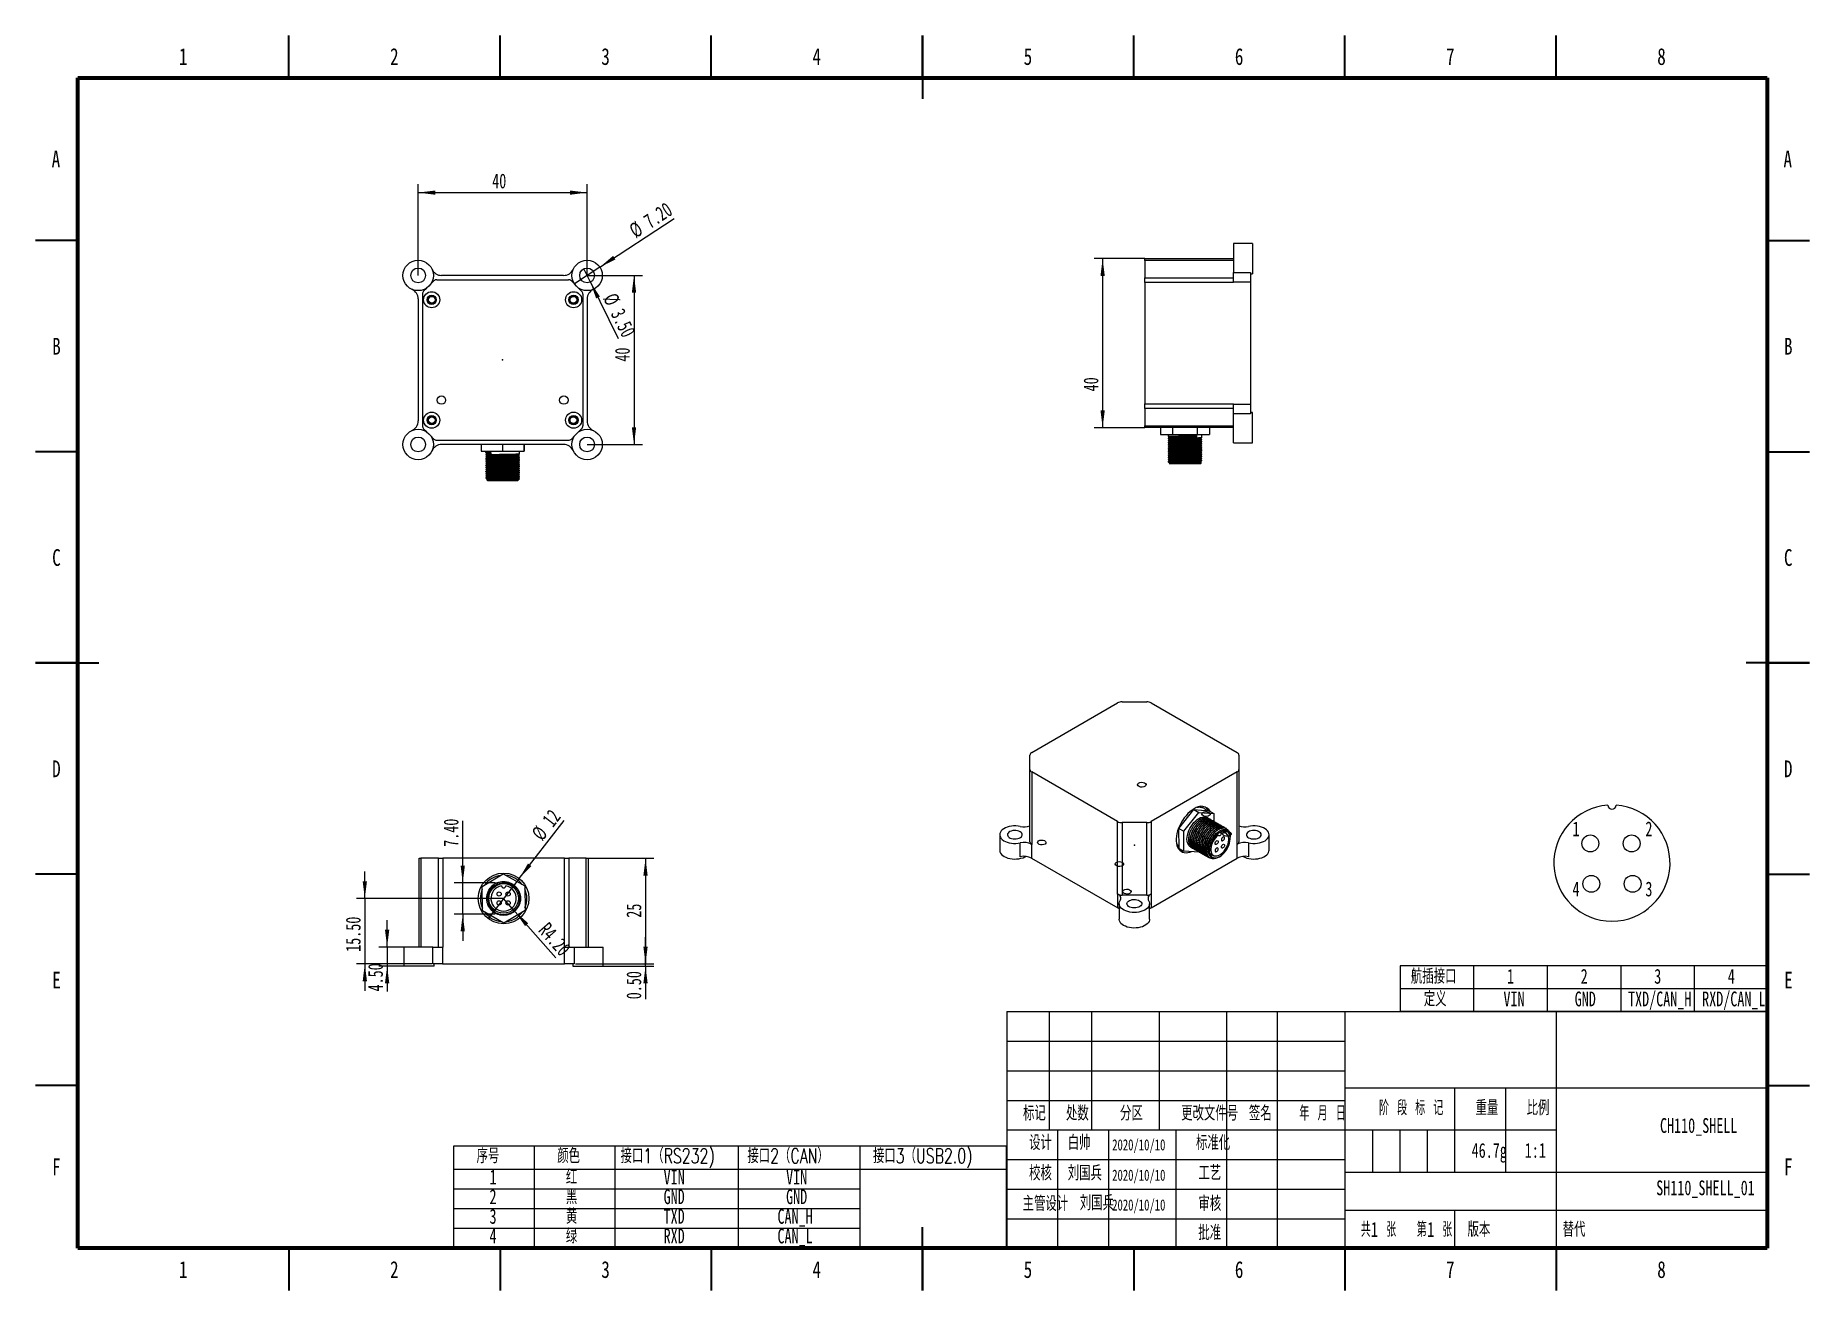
# Model space of a CAD drawing. Header units: millimetres. Extents: x 0 to 420, y 0 to 297.
import ezdxf

# ---------------------------------------------------------------- set-up
doc = ezdxf.new("R2010")
doc.units = ezdxf.units.MM
doc.header["$PDSIZE"] = -1
for name, color, linetype in [('10', 7, 'Continuous'), ('5', 7, 'Continuous'), ('SLD-0', 7, 'Continuous')]:
    doc.layers.add(name, color=color, linetype=linetype)
doc.styles.add('SLDTEXTSTYLE0', font='TXT', dxfattribs={"width": 0.7})
doc.styles.add('SLDTEXTSTYLE1', font='TXT', dxfattribs={"width": 0.75})
doc.styles.add('SLDTEXTSTYLE2', font='TXT', dxfattribs={"width": 0.7, "bigfont": 'bigfont'})
doc.styles.add('SLDTEXTSTYLE3', font='TXT', dxfattribs={"width": 0.6, "bigfont": 'bigfont'})
doc.styles.add('SLDTEXTSTYLE4', font='TXT', dxfattribs={"width": 0.614286, "bigfont": 'bigfont'})
doc.styles.add('SLDTEXTSTYLE5', font='TXT', dxfattribs={"width": 0.62, "bigfont": 'bigfont'})
doc.dimstyles.new('SLDDIMSTYLE0', dxfattribs={"dimtxt": 3.5, "dimasz": 4.08, "dimexe": 0, "dimexo": 0.0625, "dimgap": 0.875, "dimtad": 2, "dimrnd": 1e-09, "dimzin": 12, "dimdsep": 46, "dimtxsty": 'SLDTEXTSTYLE0', "dimsah": 1, "dimcen": 0.09, "dimadec": 0, "dimazin": 3, "dimtfac": 1, "dimtofl": 0, "dimtmove": 0, "dimatfit": 3, "dimfxl": 0, "dimfrac": 2, "dimtolj": 1, "dimtzin": 12, "dimarcsym": 0})
doc.dimstyles.new('SLDDIMSTYLE1', dxfattribs={"dimtxt": 3.5, "dimasz": 4.08, "dimexe": 0, "dimexo": 0.0625, "dimgap": 0.875, "dimtad": 2, "dimrnd": 1e-09, "dimzin": 4, "dimdsep": 46, "dimtxsty": 'SLDTEXTSTYLE0', "dimblk1": 'NONE', "dimsah": 1, "dimcen": 0, "dimadec": 0, "dimazin": 1, "dimtfac": 1, "dimtmove": 0, "dimatfit": 3, "dimldrblk": 'NONE', "dimfxl": 0, "dimfrac": 2, "dimtolj": 1, "dimtzin": 12, "dimarcsym": 0})
doc.dimstyles.new('SLDDIMSTYLE2', dxfattribs={"dimtxt": 3.5, "dimasz": 4.08, "dimexe": 0, "dimexo": 0.0625, "dimgap": 0.875, "dimtad": 2, "dimrnd": 1e-09, "dimzin": 12, "dimdsep": 46, "dimtxsty": 'SLDTEXTSTYLE0', "dimblk1": 'NONE', "dimsah": 1, "dimcen": 0, "dimadec": 0, "dimazin": 3, "dimtfac": 1, "dimtmove": 0, "dimatfit": 3, "dimldrblk": 'NONE', "dimfxl": 0, "dimfrac": 2, "dimtolj": 1, "dimtzin": 12, "dimarcsym": 0})
doc.dimstyles.new('SLDDIMSTYLE3', dxfattribs={"dimtxt": 3.5, "dimasz": 4.08, "dimexe": 0, "dimexo": 0.0625, "dimgap": 0.875, "dimtad": 2, "dimrnd": 1e-09, "dimzin": 4, "dimdsep": 46, "dimtxsty": 'SLDTEXTSTYLE0', "dimsah": 1, "dimcen": 0, "dimadec": 0, "dimazin": 1, "dimtfac": 1, "dimtofl": 0, "dimtmove": 0, "dimatfit": 3, "dimfxl": 0, "dimfrac": 2, "dimtolj": 1, "dimtzin": 12, "dimarcsym": 0})
doc.dimstyles.new('SLDDIMSTYLE4', dxfattribs={"dimtxt": 3.5, "dimasz": 4.08, "dimexe": 0, "dimexo": 0.0625, "dimgap": 0.875, "dimtad": 2, "dimrnd": 1e-09, "dimzin": 4, "dimdsep": 46, "dimtxsty": 'SLDTEXTSTYLE0', "dimsah": 1, "dimcen": 0.09, "dimadec": 0, "dimazin": 1, "dimtfac": 1, "dimtmove": 0, "dimatfit": 0, "dimfxl": 0, "dimfrac": 2, "dimtolj": 1, "dimtzin": 12, "dimarcsym": 0})
doc.dimstyles.new('SLDDIMSTYLE5', dxfattribs={"dimtxt": 3.5, "dimasz": 4.08, "dimexe": 0, "dimexo": 0.0625, "dimgap": 0.875, "dimtad": 2, "dimrnd": 1e-09, "dimzin": 0, "dimdsep": 46, "dimtxsty": 'SLDTEXTSTYLE0', "dimsah": 1, "dimcen": 0.09, "dimadec": 0, "dimazin": 0, "dimtfac": 1, "dimtmove": 0, "dimatfit": 0, "dimfxl": 0, "dimfrac": 2, "dimtolj": 1, "dimtzin": 12, "dimarcsym": 0})

msp = doc.modelspace()

# ---------------------------------------------------------------- texts
at = {"color": 7, "linetype": 'Continuous', "lineweight": 0, "char_height": 3.969, "attachment_point": 2, "style": 'SLDTEXTSTYLE1'}
for s, insert in [('1', (34.96, 294.004)), ('2', (84.96, 294.004)), ('3', (134.96, 294.004)), ('4', (184.96, 294.004)), ('5', (234.96, 294.004)), ('6', (284.96, 294.004)), ('7', (334.96, 294.004)), ('8', (384.96, 294.004)), ('A', (4.84, 269.754)), ('A', (414.84, 269.754)), ('B', (4.971, 225.446)), ('B', (414.971, 225.446)), ('C', (4.959, 175.446)), ('C', (414.959, 175.446)), ('D', (4.953, 125.446)), ('D', (414.953, 125.446)), ('E', (5.008, 75.446)), ('E', (415.008, 75.446)), ('F', (4.958, 31.254)), ('F', (414.958, 31.254)), ('1', (34.96, 6.946)), ('2', (84.96, 6.946)), ('3', (134.96, 6.946)), ('4', (184.96, 6.946)), ('5', (234.96, 6.946)), ('6', (284.96, 6.946)), ('7', (334.96, 6.946)), ('8', (384.96, 6.946))]:
    msp.add_mtext(s, dxfattribs=dict(at, insert=insert))
at = {"layer": '10'}
for s, insert, char_height, attachment_point, style in [('1', (363.881, 110.992), 3.5, 1, 'SLDTEXTSTYLE0'), ('2', (381.141, 110.992), 3.5, 1, 'SLDTEXTSTYLE0'), ('4', (363.881, 96.777), 3.5, 1, 'SLDTEXTSTYLE0'), ('3', (381.141, 96.777), 3.5, 1, 'SLDTEXTSTYLE0'), ('标记', (236.492, 43.717), 3.5, 2, 'SLDTEXTSTYLE2'), ('处\\M+19094', (246.667, 43.717), 3.5, 2, 'SLDTEXTSTYLE2'), ('\\M+195AA\\M+18BE6', (259.464, 43.717), 3.5, 2, 'SLDTEXTSTYLE2'), ('\\M+18D58\\M+189FC\\M+195B6\\M+18C8F\\M+18D86', (277.982, 43.717), 3.5, 2, 'SLDTEXTSTYLE2'), ('签\\M+196BC', (289.968, 43.717), 3.5, 2, 'SLDTEXTSTYLE2'), ('\\M+1944E \\M+18C8E \\M+193FA', (304.713, 43.717), 3.5, 2, 'SLDTEXTSTYLE5'), ('阶 \\M+19269 标 记', (325.688, 44.994), 3.5, 2, 'SLDTEXTSTYLE4'), ('\\M+18F64\\M+197CA', (343.632, 44.994), 3.5, 2, 'SLDTEXTSTYLE2'), ('\\M+194E4\\M+197E1', (355.723, 44.994), 3.5, 2, 'SLDTEXTSTYLE2'), ('CH110_SHELL', (393.763, 40.791), 3.5, 2, 'SLDTEXTSTYLE0'), ('设计', (237.932, 36.734), 3.5, 2, 'SLDTEXTSTYLE2'), ('\\M+19492帅', (244.391, 36.734), 3.5, 1, 'SLDTEXTSTYLE2'), ('2020/10/10', (254.908, 35.798), 2.6458, 1, 'SLDTEXTSTYLE0'), ('标\\M+18F79\\M+189BB', (278.793, 36.734), 3.5, 2, 'SLDTEXTSTYLE2'), ('46.7g', (344.175, 34.905), 3.5, 2, 'SLDTEXTSTYLE0'), ('1:1', (355.084, 34.905), 3.5, 2, 'SLDTEXTSTYLE0'), ('\\M+18D5A\\M+18A6A', (237.931, 29.556), 3.5, 2, 'SLDTEXTSTYLE2'), ('刘\\M+18D91\\M+195BA', (244.391, 29.556), 3.5, 1, 'SLDTEXTSTYLE2'), ('\\M+18D48艺', (278.016, 29.599), 3.5, 2, 'SLDTEXTSTYLE2'), ('2020/10/10', (254.908, 28.62), 2.6458, 1, 'SLDTEXTSTYLE0'), ('SH110_SHELL_01', (395.372, 26.05), 3.5, 2, 'SLDTEXTSTYLE0'), ('\\M+18EE5\\M+18AC7设计', (239.093, 22.33), 3.5, 2, 'SLDTEXTSTYLE2'), ('刘\\M+18D91\\M+195BA', (251.281, 22.5), 3.5, 2, 'SLDTEXTSTYLE2'), ('2020/10/10', (254.908, 21.564), 2.6458, 1, 'SLDTEXTSTYLE0'), ('审\\M+18A6A', (278.016, 22.33), 3.5, 2, 'SLDTEXTSTYLE2'), ('\\M+194E1\\M+18F79', (277.998, 15.441), 3.5, 2, 'SLDTEXTSTYLE2'), ('\\M+18BA4  张', (317.959, 16.201), 3.5, 2, 'SLDTEXTSTYLE3'), ('1', (316.142, 16.201), 3.5, 1, 'SLDTEXTSTYLE0'), ('\\M+191E6  张', (331.223, 16.201), 3.5, 2, 'SLDTEXTSTYLE3'), ('1', (329.479, 16.201), 3.5, 1, 'SLDTEXTSTYLE0'), ('\\M+194C5\\M+1967B', (341.742, 16.201), 3.5, 2, 'SLDTEXTSTYLE2')]:
    msp.add_mtext(s, dxfattribs=dict(at, insert=insert, char_height=char_height, attachment_point=attachment_point, style=style))
at = {"layer": 'SLD-0', "insert": (361.561, 16.201), "char_height": 3.5, "attachment_point": 1, "style": 'SLDTEXTSTYLE2'}
msp.add_mtext('\\M+191D6\\M+191E3', dxfattribs=at)

# ---------------------------------------------------------------- blocks, each defined once
blk = doc.blocks.new('SW_TABLEANNOTATION_0')
at = {"layer": '10', "color": 0}
for p, q in [((0, 0), (0, -10.71)), ((87.07, 0), (0, 0)), ((17.41, 0), (17.41, -10.71)), ((34.83, 0), (34.83, -10.71)), ((52.24, 0), (52.24, -10.71)), ((69.66, 0), (69.66, -10.71)), ((87.07, -10.71), (87.07, 0)), ((0, -5.36), (87.07, -5.36)), ((0, -10.71), (87.07, -10.71))]:
    blk.add_line(p, q, dxfattribs=at)
at = {"layer": '10', "color": 0, "char_height": 3.5, "attachment_point": 1}
for s, insert, style in [('\\M+18D71\\M+19D87\\M+190DA\\M+18CFB', (2.58, -0.73), 'SLDTEXTSTYLE2'), ('1', (25.35, -0.73), 'SLDTEXTSTYLE0'), ('2', (42.77, -0.73), 'SLDTEXTSTYLE0'), ('3', (60.18, -0.73), 'SLDTEXTSTYLE0'), ('4', (77.6, -0.73), 'SLDTEXTSTYLE0'), ('\\M+192E8义', (5.64, -6.09), 'SLDTEXTSTYLE2'), ('VIN', (24.49, -6.09), 'SLDTEXTSTYLE0'), ('GND', (41.36, -6.09), 'SLDTEXTSTYLE0'), ('TXD/CAN_H', (53.98, -6.09), 'SLDTEXTSTYLE0'), ('RXD/CAN_L', (71.53, -6.09), 'SLDTEXTSTYLE0')]:
    blk.add_mtext(s, dxfattribs=dict(at, insert=insert, style=style))
blk = doc.blocks.new('SW_TABLEANNOTATION_1')
at = {"color": 0, "linetype": 'Continuous', "lineweight": 0}
for p, q in [((0, 0), (0, -24.02)), ((130.95, 0), (0, 0)), ((19.1, 0), (19.1, -24.02)), ((38.21, 0), (38.21, -24.02)), ((67.4, 0), (67.4, -24.02)), ((96.2, 0), (96.2, -24.02)), ((130.95, -24.02), (130.95, 0)), ((0, -5.43), (130.95, -5.43)), ((0, -10.08), (96.2, -10.08)), ((0, -14.72), (96.2, -14.72)), ((0, -19.37), (96.2, -19.37)), ((0, -24.02), (130.95, -24.02))]:
    blk.add_line(p, q, dxfattribs=at)
at = {"color": 0, "linetype": 'Continuous', "lineweight": 0, "char_height": 3.5, "attachment_point": 1}
for s, insert, style in [('\\M+190DA\\M+18CFB1\\M+18169RS232)', (39.56, -0.5), 'SLDTEXTSTYLE2'), ('\\M+190DA\\M+18CFB3\\M+18169USB2.0)', (99.32, -0.5), 'SLDTEXTSTYLE2'), ('\\M+18F98\\M+18D86', (5.48, -0.5), 'SLDTEXTSTYLE2'), ('颜\\M+19046', (24.58, -0.5), 'SLDTEXTSTYLE2'), ('\\M+190DA\\M+18CFB2\\M+18169CAN\\M+1816A', (69.58, -0.5), 'SLDTEXTSTYLE2'), ('1', (8.53, -5.54), 'SLDTEXTSTYLE0'), ('红', (26.62, -5.54), 'SLDTEXTSTYLE2'), ('VIN', (49.75, -5.54), 'SLDTEXTSTYLE0'), ('VIN', (78.75, -5.54), 'SLDTEXTSTYLE0'), ('2', (8.53, -10.19), 'SLDTEXTSTYLE0'), ('\\M+1FC4B', (26.62, -10.19), 'SLDTEXTSTYLE2'), ('GND', (49.75, -10.19), 'SLDTEXTSTYLE0'), ('GND', (78.75, -10.19), 'SLDTEXTSTYLE0'), ('3', (8.53, -14.84), 'SLDTEXTSTYLE0'), ('\\M+189A9', (26.62, -14.84), 'SLDTEXTSTYLE2'), ('TXD', (49.75, -14.84), 'SLDTEXTSTYLE0'), ('CAN_H', (76.71, -14.84), 'SLDTEXTSTYLE0'), ('4', (8.53, -19.48), 'SLDTEXTSTYLE0'), ('绿', (26.62, -19.48), 'SLDTEXTSTYLE2'), ('RXD', (49.75, -19.48), 'SLDTEXTSTYLE0'), ('CAN_L', (76.71, -19.48), 'SLDTEXTSTYLE0')]:
    blk.add_mtext(s, dxfattribs=dict(at, insert=insert, style=style))
blk = doc.blocks.new('_D')
at = {"layer": '10'}
for p, q in [((90.6, 240.22), (90.6, 261.82)), ((130.6, 240.22), (130.6, 261.82)), ((90.6, 259.82), (130.6, 259.82))]:
    blk.add_line(p, q, dxfattribs=at)
for points in [[(90.6, 259.82), (94.68, 259.31), (94.68, 260.32)], [(130.6, 259.82), (126.52, 260.32), (126.52, 259.31)]]:
    blk.add_solid(points, dxfattribs=at)
at = {"layer": '10', "insert": (108.13, 264.33), "char_height": 3.5, "attachment_point": 1, "style": 'SLDTEXTSTYLE0'}
blk.add_mtext('40', dxfattribs=at)
blk = doc.blocks.new('_D_1')
at = {"layer": '10'}
for p, q in [((130.6, 240.22), (143.7, 240.22)), ((141.7, 240.22), (141.7, 200.22)), ((130.6, 200.22), (143.7, 200.22))]:
    blk.add_line(p, q, dxfattribs=at)
for points in [[(141.7, 240.22), (141.19, 236.14), (142.21, 236.14)], [(141.7, 200.22), (142.21, 204.3), (141.19, 204.3)]]:
    blk.add_solid(points, dxfattribs=at)
at = {"layer": '10', "insert": (137.19, 219.82), "char_height": 3.5, "attachment_point": 1, "rotation": 90, "style": 'SLDTEXTSTYLE0'}
blk.add_mtext('40', dxfattribs=at)
blk = doc.blocks.new('_D_2')
at = {"layer": '10'}
for q in [(129.82, 241.78), (137.98, 225.27)]:
    blk.add_line((131.37, 238.65), q, dxfattribs=at)
blk.add_solid([(131.37, 238.65), (132.73, 234.76), (133.64, 235.21)], dxfattribs=at)
at = {"layer": '10', "char_height": 3.5, "attachment_point": 1, "rotation": 296.2959, "style": 'SLDTEXTSTYLE0'}
for s, insert in [('%%c', (137.44, 236.44)), ('3.50', (139.25, 232.74))]:
    blk.add_mtext(s, dxfattribs=dict(at, insert=insert))
blk = doc.blocks.new('_NONE')
blk = doc.blocks.new('_D_3')
at = {"layer": '10'}
for q in [(151.21, 253.7), (127.59, 238.25)]:
    blk.add_line((133.61, 242.19), q, dxfattribs=at)
blk.add_solid([(133.61, 242.19), (137.3, 244), (136.75, 244.85)], dxfattribs=at)
at = {"layer": '10', "char_height": 3.5, "attachment_point": 1, "rotation": 33.1917, "style": 'SLDTEXTSTYLE0'}
for s, insert in [('7.20', (143.62, 254.1)), ('%%c', (140.17, 251.86))]:
    blk.add_mtext(s, dxfattribs=dict(at, insert=insert))
blk = doc.blocks.new('_D_4')
at = {"layer": '10'}
for p, q in [((262.64, 244.19), (250.64, 244.19)), ((252.64, 244.19), (252.64, 204.19)), ((262.64, 204.19), (250.64, 204.19))]:
    blk.add_line(p, q, dxfattribs=at)
for points in [[(252.64, 244.19), (252.14, 240.11), (253.15, 240.11)], [(252.64, 204.19), (253.15, 208.27), (252.14, 208.27)]]:
    blk.add_solid(points, dxfattribs=at)
at = {"layer": '10', "insert": (248.13, 212.78), "char_height": 3.5, "attachment_point": 1, "rotation": 90, "style": 'SLDTEXTSTYLE0'}
blk.add_mtext('40', dxfattribs=at)
blk = doc.blocks.new('_D_5')
at = {"layer": '10'}
for q in [(125.16, 111.23), (107.14, 88.05)]:
    blk.add_line((114.51, 97.52), q, dxfattribs=at)
blk.add_solid([(114.51, 97.52), (117.41, 100.43), (116.61, 101.06)], dxfattribs=at)
at = {"layer": '10', "char_height": 3.5, "attachment_point": 1, "rotation": 52.1476, "style": 'SLDTEXTSTYLE0'}
for s, insert in [('12', (119.73, 111.56)), ('%%c', (117.19, 108.32))]:
    blk.add_mtext(s, dxfattribs=dict(at, insert=insert))
blk = doc.blocks.new('_D_6')
at = {"layer": '10'}
for q in [(110.83, 92.78), (123.19, 78.7)]:
    blk.add_line((113.6, 89.63), q, dxfattribs=at)
blk.add_solid([(113.6, 89.63), (115.91, 86.23), (116.67, 86.9)], dxfattribs=at)
at = {"layer": '10', "insert": (121.5, 87.43), "char_height": 3.5, "attachment_point": 1, "rotation": 311.2796, "style": 'SLDTEXTSTYLE0'}
blk.add_mtext('R4.20', dxfattribs=at)
blk = doc.blocks.new('_D_7')
at = {"layer": '10'}
for p, q in [((101.15, 96.48), (101.15, 111.14)), ((108.84, 96.48), (99.15, 96.48)), ((101.15, 89.08), (101.15, 96.48)), ((108.84, 89.08), (99.15, 89.08)), ((101.15, 89.08), (101.15, 82.73))]:
    blk.add_line(p, q, dxfattribs=at)
for points in [[(101.15, 96.48), (101.66, 100.56), (100.65, 100.56)], [(101.15, 89.08), (100.65, 85), (101.66, 85)]]:
    blk.add_solid(points, dxfattribs=at)
at = {"layer": '10', "insert": (96.64, 105), "char_height": 3.5, "attachment_point": 1, "rotation": 90, "style": 'SLDTEXTSTYLE0'}
blk.add_mtext('7.40', dxfattribs=at)
blk = doc.blocks.new('_D_8')
at = {"layer": '10'}
for p, q in [((130.83, 102.28), (146.43, 102.28)), ((144.43, 102.28), (144.43, 77.28)), ((127.85, 77.28), (146.43, 77.28))]:
    blk.add_line(p, q, dxfattribs=at)
for points in [[(144.43, 102.28), (143.92, 98.2), (144.93, 98.2)], [(144.43, 77.28), (144.93, 81.36), (143.92, 81.36)]]:
    blk.add_solid(points, dxfattribs=at)
at = {"layer": '10', "insert": (139.91, 88.22), "char_height": 3.5, "attachment_point": 1, "rotation": 90, "style": 'SLDTEXTSTYLE0'}
blk.add_mtext('25', dxfattribs=at)
blk = doc.blocks.new('_D_9')
at = {"layer": '10'}
for p, q in [((144.43, 77.28), (144.43, 83.63)), ((127.85, 77.28), (146.43, 77.28)), ((134.43, 76.78), (146.43, 76.78)), ((144.43, 76.78), (144.43, 77.28)), ((144.43, 76.78), (144.43, 68.92))]:
    blk.add_line(p, q, dxfattribs=at)
for points in [[(144.43, 77.28), (144.93, 81.36), (143.92, 81.36)], [(144.43, 76.78), (143.92, 72.7), (144.93, 72.7)]]:
    blk.add_solid(points, dxfattribs=at)
at = {"layer": '10', "insert": (139.91, 68.92), "char_height": 3.5, "attachment_point": 1, "rotation": 90, "style": 'SLDTEXTSTYLE0'}
blk.add_mtext('0.50', dxfattribs=at)
blk = doc.blocks.new('_D_10')
at = {"layer": '10'}
for p, q in [((83.25, 81.28), (83.25, 87.63)), ((87.23, 81.28), (81.25, 81.28)), ((83.25, 81.28), (83.25, 76.78)), ((87.23, 76.78), (81.25, 76.78)), ((83.25, 76.78), (83.25, 70.77))]:
    blk.add_line(p, q, dxfattribs=at)
for points in [[(83.25, 81.28), (83.76, 85.36), (82.74, 85.36)], [(83.25, 76.78), (82.74, 72.7), (83.76, 72.7)]]:
    blk.add_solid(points, dxfattribs=at)
at = {"layer": '10', "insert": (78.74, 70.77), "char_height": 3.5, "attachment_point": 1, "rotation": 90, "style": 'SLDTEXTSTYLE0'}
blk.add_mtext('4.50', dxfattribs=at)
blk = doc.blocks.new('_D_11')
at = {"layer": '10'}
for p, q in [((77.97, 92.78), (77.97, 99.13)), ((110.83, 92.78), (75.97, 92.78)), ((77.97, 92.78), (77.97, 77.28)), ((93.81, 77.28), (75.97, 77.28)), ((77.97, 77.28), (77.97, 70.93))]:
    blk.add_line(p, q, dxfattribs=at)
for points in [[(77.97, 92.78), (78.48, 96.86), (77.46, 96.86)], [(77.97, 77.28), (77.46, 73.2), (78.48, 73.2)]]:
    blk.add_solid(points, dxfattribs=at)
at = {"layer": '10', "insert": (73.46, 80.14), "char_height": 3.5, "attachment_point": 1, "rotation": 90, "style": 'SLDTEXTSTYLE0'}
blk.add_mtext('15.50', dxfattribs=at)

# ---------------------------------------------------------------- dimensions: what is measured, and where the dimension line sits
at = {"layer": '10'}
dim = msp.add_linear_dim(base=(130.598, 259.816), p1=(90.598, 240.216), p2=(130.598, 240.216), dimstyle='SLDDIMSTYLE0', dxfattribs=at)
dim.commit()
dim.dimension.update_dxf_attribs({"geometry": '_D', "text_midpoint": (109.669, 259.816), "dimtype": 160})
for p1, p2, dimstyle, picture, middle in [((127.586, 238.245), (133.611, 242.187), 'SLDDIMSTYLE1', '_D_3', (147.077, 250.996)), ((129.823, 241.785), (131.373, 238.647), 'SLDDIMSTYLE1', '_D_2', (135.843, 229.603)), ((107.145, 88.047), (114.508, 97.522), 'SLDDIMSTYLE2', '_D_5', (123.064, 108.531))]:
    dim = msp.add_diameter_dim_2p(p1=p1, p2=p2, dimstyle=dimstyle, dxfattribs=at)
    dim.commit()
    dim.dimension.update_dxf_attribs({"geometry": picture, "text_midpoint": middle, "dimtype": 163})
for base, p1, p2, dimstyle, picture, middle in [((252.645, 204.194), (262.645, 244.194), (262.645, 204.194), 'SLDDIMSTYLE0', '_D_4', (252.645, 214.314)), ((141.699, 200.216), (130.598, 240.216), (130.598, 200.216), 'SLDDIMSTYLE0', '_D_1', (141.699, 221.357)), ((101.155, 96.485), (108.839, 89.085), (108.839, 96.485), 'SLDDIMSTYLE4', '_D_7', (101.155, 108.071)), ((144.427, 77.285), (130.827, 102.285), (127.847, 77.285), 'SLDDIMSTYLE0', '_D_8', (144.427, 89.752)), ((77.972, 77.285), (110.827, 92.785), (93.806, 77.285), 'SLDDIMSTYLE4', '_D_11', (77.972, 83.974)), ((83.247, 76.785), (87.227, 81.285), (87.227, 76.785), 'SLDDIMSTYLE4', '_D_10', (83.247, 73.839)), ((144.427, 77.285), (134.427, 76.785), (127.847, 77.285), 'SLDDIMSTYLE5', '_D_9', (144.427, 71.985))]:
    dim = msp.add_linear_dim(base=base, p1=p1, p2=p2, angle=90, dimstyle=dimstyle, dxfattribs=at)
    dim.commit()
    dim.dimension.update_dxf_attribs({"geometry": picture, "text_midpoint": middle, "dimtype": 160})
dim = msp.add_radius_dim(center=(110.827, 92.785), mpoint=(113.598, 89.628), dimstyle='SLDDIMSTYLE3', dxfattribs=at)
dim.commit()
dim.dimension.update_dxf_attribs({"geometry": '_D_6', "text_midpoint": (120.762, 81.467), "dimtype": 164})

# ---------------------------------------------------------------- linework, layer by layer
at = {"color": 7, "linetype": 'Continuous', "lineweight": 35}
for p, q in [((60, 287), (60, 297)), ((110, 287), (110, 297)), ((160, 287), (160, 297)), ((210, 297), (210, 282)), ((210, 287), (210, 297)), ((260, 287), (260, 297)), ((310, 287), (310, 297)), ((360, 287), (360, 297)), ((10, 248.5), (0, 248.5)), ((410, 248.5), (420, 248.5)), ((10, 198.5), (0, 198.5)), ((410, 198.5), (420, 198.5)), ((0, 148.5), (15, 148.5)), ((10, 148.5), (0, 148.5)), ((420, 148.5), (405, 148.5)), ((410, 148.5), (420, 148.5)), ((10, 98.5), (0, 98.5)), ((410, 98.5), (420, 98.5)), ((10, 48.5), (0, 48.5)), ((410, 48.5), (420, 48.5)), ((210, 0), (210, 15)), ((60, 10), (60, 0)), ((110, 10), (110, 0)), ((160, 10), (160, 0)), ((210, 10), (210, 0)), ((260, 10), (260, 0)), ((310, 10), (310, 0)), ((360, 10), (360, 0))]:
    msp.add_line(p, q, dxfattribs=at)
at = {"color": 7, "linetype": 'Continuous', "lineweight": 70}
for p, q in [((10, 10), (10, 287)), ((10, 287), (410, 287)), ((410, 287), (410, 10)), ((410, 10), (10, 10))]:
    msp.add_line(p, q, dxfattribs=at)
at = {"color": 7, "linetype": 'Continuous', "lineweight": 25}
for p, q in [((262.645, 244.194), (283.645, 244.194)), ((262.645, 243.755), (262.645, 244.194)), ((283.645, 243.755), (262.645, 243.755)), ((262.645, 243.755), (262.645, 239.634)), ((288.145, 247.794), (283.645, 247.794)), ((283.645, 247.794), (283.645, 240.911)), ((288.145, 247.794), (288.145, 240.594)), ((125.034, 240.216), (96.162, 240.216)), ((262.645, 239.634), (283.645, 239.634)), ((262.645, 238.573), (262.645, 239.634)), ((283.645, 240.911), (287.645, 240.911)), ((283.645, 238.63), (283.645, 240.911)), ((287.645, 240.911), (287.645, 238.63)), ((287.645, 240.594), (288.145, 240.594)), ((91.598, 235.802), (91.598, 204.63)), ((91.891, 236.509), (92.619, 237.236)), ((93.578, 238.196), (94.305, 238.923)), ((95.012, 239.216), (126.184, 239.216)), ((126.891, 238.923), (127.619, 238.196)), ((128.578, 237.236), (129.305, 236.509)), ((129.598, 235.802), (129.598, 204.63)), ((283.645, 238.573), (262.645, 238.573)), ((262.645, 238.573), (262.645, 209.816)), ((287.645, 238.63), (283.645, 238.63)), ((283.645, 238.63), (283.645, 238.573)), ((287.645, 238.63), (287.645, 209.759)), ((90.598, 234.652), (90.598, 205.78)), ((130.598, 234.652), (130.598, 205.78)), ((262.645, 209.816), (283.645, 209.816)), ((262.645, 208.755), (262.645, 209.816)), ((283.645, 208.755), (262.645, 208.755)), ((262.645, 208.755), (262.645, 204.634)), ((283.645, 209.816), (283.645, 209.759)), ((283.645, 209.759), (287.645, 209.759)), ((283.645, 207.478), (283.645, 209.759)), ((287.645, 207.478), (283.645, 207.478)), ((283.645, 200.594), (283.645, 207.478)), ((287.645, 209.759), (287.645, 207.478)), ((288.145, 207.794), (287.645, 207.794)), ((288.145, 200.594), (288.145, 207.794)), ((91.891, 203.923), (92.619, 203.196)), ((93.578, 202.236), (94.305, 201.509)), ((127.619, 202.236), (126.891, 201.509)), ((129.305, 203.923), (128.578, 203.196)), ((262.645, 204.634), (283.645, 204.634)), ((262.645, 204.194), (262.645, 204.634)), ((283.645, 204.194), (262.645, 204.194)), ((266.33, 204.194), (266.33, 202.594)), ((266.33, 202.594), (269.175, 202.594)), ((268.145, 202.594), (268.145, 202.127)), ((268.145, 201.668), (268.145, 201.627)), ((269.175, 204.194), (269.175, 202.594)), ((269.175, 202.594), (274.99, 202.594)), ((274.97, 202.314), (274.693, 202.084)), ((274.693, 202.084), (274.977, 201.855)), ((274.99, 204.194), (274.99, 202.594)), ((274.99, 202.594), (277.96, 202.594)), ((276.145, 201.877), (276.145, 202.594)), ((277.96, 204.194), (277.96, 202.594)), ((95.012, 201.216), (126.184, 201.216)), ((125.034, 200.216), (96.162, 200.216)), ((105.527, 200.216), (105.527, 198.616)), ((105.527, 198.616), (110.527, 198.616)), ((106.598, 198.616), (106.598, 198.272)), ((106.598, 197.814), (106.598, 197.772)), ((110.527, 200.216), (110.527, 198.616)), ((110.527, 198.616), (115.598, 198.616)), ((114.598, 198.022), (114.598, 198.616)), ((114.598, 197.522), (114.598, 197.564)), ((115.598, 200.216), (115.598, 198.616)), ((115.598, 198.616), (115.67, 198.616)), ((115.67, 200.216), (115.67, 198.616)), ((268.145, 201.168), (268.145, 201.127)), ((268.145, 200.668), (268.145, 200.627)), ((268.145, 200.168), (268.145, 200.127)), ((268.145, 199.668), (268.145, 199.627)), ((268.145, 199.168), (268.145, 199.127)), ((268.145, 198.668), (268.145, 198.627)), ((268.145, 198.168), (268.145, 198.127)), ((268.145, 197.668), (268.145, 197.627)), ((276.145, 201.377), (276.145, 201.418)), ((276.145, 200.877), (276.145, 200.918)), ((276.145, 200.377), (276.145, 200.418)), ((276.145, 199.877), (276.145, 199.918)), ((276.145, 199.377), (276.145, 199.418)), ((276.145, 198.877), (276.145, 198.918)), ((276.145, 198.377), (276.145, 198.418)), ((276.145, 197.877), (276.145, 197.918)), ((276.145, 197.377), (276.145, 197.418)), ((283.645, 200.594), (288.145, 200.594)), ((106.598, 197.314), (106.598, 197.272)), ((106.598, 196.814), (106.598, 196.772)), ((106.598, 196.314), (106.598, 196.272)), ((106.598, 195.814), (106.598, 195.772)), ((106.598, 195.314), (106.598, 195.272)), ((106.598, 194.814), (106.598, 194.772)), ((106.598, 194.314), (106.598, 194.272)), ((106.598, 193.814), (106.598, 193.772)), ((106.598, 193.314), (106.598, 193.272)), ((114.598, 197.022), (114.598, 197.064)), ((114.598, 196.522), (114.598, 196.564)), ((114.598, 196.022), (114.598, 196.064)), ((114.598, 195.522), (114.598, 195.564)), ((114.598, 195.022), (114.598, 195.064)), ((114.598, 194.522), (114.598, 194.564)), ((114.598, 194.022), (114.598, 194.064)), ((114.598, 193.522), (114.598, 193.564)), ((268.145, 197.168), (268.145, 197.127)), ((268.145, 196.668), (268.145, 196.627)), ((268.145, 196.168), (268.145, 196.127)), ((268.42, 195.819), (268.645, 195.594)), ((268.544, 195.901), (268.426, 195.832)), ((275.645, 195.594), (268.645, 195.594)), ((275.645, 195.594), (276.032, 195.981)), ((276.145, 196.877), (276.145, 196.918)), ((276.145, 196.377), (276.145, 196.418)), ((106.598, 192.814), (106.598, 192.772)), ((106.598, 192.314), (106.598, 192.272)), ((106.796, 191.918), (107.098, 191.616)), ((114.098, 191.616), (107.098, 191.616)), ((114.098, 191.616), (114.245, 191.763)), ((114.198, 191.79), (114.356, 191.881)), ((114.239, 191.772), (114.204, 191.793)), ((114.369, 191.887), (114.559, 192.077)), ((114.598, 193.022), (114.598, 193.064)), ((114.598, 192.522), (114.598, 192.564)), ((235.854, 127.304), (256.188, 139.042)), ((257.249, 139.296), (263.077, 139.296)), ((264.138, 139.042), (284.473, 127.304)), ((235.414, 123.327), (235.414, 126.691)), ((284.912, 126.691), (284.912, 123.327)), ((235.414, 106.179), (235.414, 123.327)), ((256.188, 110.975), (235.854, 122.714)), ((235.854, 122.714), (235.854, 105.567)), ((284.473, 122.714), (264.138, 110.975)), ((284.473, 105.567), (284.473, 122.714)), ((284.912, 123.327), (284.912, 106.179)), ((270.719, 109.341), (274.255, 113.807)), ((274.255, 113.807), (275.386, 113.153)), ((274.255, 113.807), (277.841, 113.553)), ((277.841, 113.553), (278.972, 112.9)), ((256.188, 93.828), (256.188, 110.975)), ((263.077, 110.722), (257.249, 110.722)), ((257.249, 110.722), (257.249, 93.574)), ((263.077, 93.574), (263.077, 110.722)), ((264.138, 110.975), (264.138, 93.828)), ((270.719, 109.341), (271.85, 108.688)), ((270.77, 104.622), (270.719, 109.341)), ((271.85, 108.688), (275.386, 113.153)), ((275.386, 113.153), (278.972, 112.9)), ((277.723, 111.733), (277.437, 111.899)), ((278.077, 111.529), (278.048, 111.546)), ((278.431, 111.325), (278.401, 111.342)), ((278.784, 111.121), (278.755, 111.138)), ((278.972, 112.9), (278.993, 110.968)), ((279.138, 110.917), (279.108, 110.934)), ((279.491, 110.713), (279.462, 110.73)), ((279.845, 110.509), (279.815, 110.525)), ((280.198, 110.304), (280.169, 110.321)), ((280.552, 110.1), (280.523, 110.117)), ((280.905, 109.896), (280.876, 109.913)), ((281.259, 109.692), (281.23, 109.709)), ((281.613, 109.488), (281.583, 109.505)), ((281.966, 109.284), (281.937, 109.301)), ((228.279, 107.862), (228.279, 104.187)), ((233.158, 102.653), (233.158, 105.919)), ((235.813, 105.59), (235.813, 102.324)), ((235.854, 105.567), (235.813, 105.59)), ((271.901, 103.969), (271.85, 108.688)), ((279.738, 107.961), (280.034, 107.789)), ((280.356, 108.417), (280.739, 108.196)), ((281.886, 108.175), (280.985, 108.696)), ((282.861, 107.006), (282.861, 107.252)), ((284.513, 105.59), (284.473, 105.567)), ((284.513, 102.324), (284.513, 105.59)), ((287.169, 105.919), (287.169, 102.653)), ((292.047, 104.187), (292.047, 107.862)), ((90.827, 81.285), (90.827, 102.285)), ((90.827, 102.285), (91.266, 102.285)), ((91.266, 102.285), (91.266, 81.285)), ((95.387, 102.285), (91.266, 102.285)), ((95.387, 81.285), (95.387, 102.285)), ((95.387, 102.285), (96.448, 102.285)), ((96.448, 102.285), (96.448, 81.285)), ((125.205, 102.285), (96.448, 102.285)), ((125.205, 81.285), (125.205, 102.285)), ((125.205, 102.285), (126.266, 102.285)), ((126.266, 102.285), (126.266, 81.285)), ((130.387, 102.285), (126.266, 102.285)), ((130.387, 81.285), (130.387, 102.285)), ((130.387, 102.285), (130.827, 102.285)), ((130.827, 102.285), (130.827, 81.285)), ((235.813, 102.324), (256.229, 90.539)), ((264.098, 90.539), (284.513, 102.324)), ((270.77, 104.622), (271.901, 103.969)), ((275.487, 103.716), (271.901, 103.969)), ((273.437, 104.97), (273.901, 104.703)), ((274.225, 104.516), (274.254, 104.499)), ((274.578, 104.311), (274.608, 104.294)), ((274.932, 104.107), (274.961, 104.09)), ((275.285, 103.903), (275.315, 103.886)), ((275.544, 103.787), (275.487, 103.716)), ((275.639, 103.699), (275.668, 103.682)), ((275.993, 103.495), (276.022, 103.478)), ((276.346, 103.291), (276.375, 103.274)), ((276.7, 103.087), (276.729, 103.07)), ((277.053, 102.883), (277.083, 102.866)), ((277.407, 102.679), (277.436, 102.662)), ((277.76, 102.474), (277.79, 102.458)), ((277.985, 103.499), (278.887, 102.979)), ((280.113, 102.562), (280.387, 102.719)), ((105.755, 95.63), (110.755, 98.6)), ((110.755, 98.6), (115.827, 95.754)), ((105.827, 89.815), (105.755, 95.63)), ((115.827, 95.754), (115.898, 89.939)), ((256.229, 93.805), (256.188, 93.828)), ((256.229, 90.539), (256.229, 93.805)), ((263.077, 93.574), (257.249, 93.574)), ((264.138, 93.828), (264.098, 93.805)), ((264.098, 93.805), (264.098, 90.539)), ((110.898, 86.97), (105.827, 89.815)), ((115.898, 89.939), (110.898, 86.97)), ((256.563, 91.533), (256.563, 87.859)), ((263.763, 87.859), (263.763, 91.533)), ((87.227, 81.285), (87.227, 76.785)), ((94.11, 81.285), (87.227, 81.285)), ((94.11, 77.285), (94.11, 81.285)), ((94.11, 81.285), (96.391, 81.285)), ((96.391, 81.285), (96.391, 77.285)), ((96.448, 81.285), (96.391, 81.285)), ((125.262, 81.285), (125.205, 81.285)), ((125.262, 77.285), (125.262, 81.285)), ((125.262, 81.285), (127.543, 81.285)), ((127.543, 81.285), (127.543, 77.285)), ((127.543, 81.285), (134.427, 81.285)), ((134.427, 76.785), (134.427, 81.285)), ((94.427, 76.785), (87.227, 76.785)), ((96.391, 77.285), (94.11, 77.285)), ((94.427, 76.785), (94.427, 77.285)), ((96.391, 77.285), (125.262, 77.285)), ((127.543, 77.285), (125.262, 77.285)), ((127.227, 77.285), (127.227, 76.785)), ((127.227, 76.785), (134.427, 76.785))]:
    msp.add_line(p, q, dxfattribs=at)
at = {"color": 7, "linetype": 'Continuous', "flags": 128}
for points in [[(261.048, 119.428), (260.936, 119.644), (260.975, 119.868), (261.159, 120.067), (261.461, 120.209), (261.835, 120.274), (262.223, 120.251), (262.567, 120.145), (262.814, 119.97), (262.926, 119.755), (262.887, 119.531), (262.703, 119.332), (262.4, 119.19), (262.027, 119.125), (261.639, 119.147), (261.295, 119.254), (261.048, 119.428)], [(276.251, 112.489), (276.138, 112.705), (276.177, 112.929), (276.362, 113.128), (276.664, 113.27), (277.038, 113.335), (277.426, 113.313), (277.77, 113.206), (278.017, 113.031), (278.129, 112.816), (278.09, 112.592), (277.905, 112.393), (277.603, 112.251), (277.23, 112.186), (276.841, 112.208), (276.498, 112.315), (276.251, 112.489)], [(237.36, 105.753), (237.247, 105.969), (237.287, 106.193), (237.471, 106.392), (237.773, 106.534), (238.147, 106.599), (238.535, 106.577), (238.879, 106.47), (239.126, 106.296), (239.238, 106.08), (239.199, 105.856), (239.015, 105.657), (238.712, 105.515), (238.339, 105.45), (237.951, 105.472), (237.607, 105.579), (237.36, 105.753)], [(281.201, 107.795), (281.088, 108.01), (281.127, 108.234), (281.312, 108.433), (281.614, 108.575), (281.988, 108.64), (282.376, 108.618), (282.72, 108.511), (282.966, 108.337), (283.079, 108.121), (283.04, 107.897), (282.855, 107.698), (282.553, 107.556), (282.179, 107.491), (281.791, 107.513), (281.447, 107.62), (281.201, 107.795)], [(255.745, 100.652), (255.632, 100.867), (255.671, 101.091), (255.856, 101.29), (256.158, 101.432), (256.532, 101.497), (256.92, 101.475), (257.264, 101.368), (257.511, 101.194), (257.623, 100.978), (257.584, 100.754), (257.399, 100.555), (257.097, 100.413), (256.724, 100.348), (256.335, 100.37), (255.992, 100.477), (255.745, 100.652)], [(257.512, 94.12), (257.4, 94.335), (257.439, 94.559), (257.624, 94.758), (257.926, 94.9), (258.3, 94.965), (258.688, 94.943), (259.031, 94.836), (259.278, 94.662), (259.391, 94.446), (259.352, 94.222), (259.167, 94.023), (258.865, 93.881), (258.491, 93.816), (258.103, 93.839), (257.759, 93.945), (257.512, 94.12)]]:
    msp.add_lwpolyline(points, dxfattribs=at)
at = {"color": 7, "linetype": 'Continuous', "lineweight": 25, "flags": 128}
for points in [[(274.305, 113.987), (273.813, 113.669), (273.327, 113.29), (272.854, 112.854), (272.401, 112.367), (271.974, 111.835), (271.578, 111.266), (271.219, 110.668), (270.902, 110.049), (270.631, 109.416), (270.41, 108.779), (270.241, 108.146), (270.127, 107.526), (270.07, 106.927), (270.07, 106.358), (270.127, 105.825), (270.241, 105.336), (270.41, 104.898), (270.631, 104.517), (270.902, 104.197), (271.219, 103.944), (271.578, 103.76), (271.974, 103.649), (272.401, 103.61), (272.854, 103.646), (273.327, 103.756), (273.599, 103.849)], [(233.158, 109.804), (232.645, 109.892), (232.115, 109.935), (231.58, 109.933), (231.051, 109.884), (230.541, 109.791), (230.061, 109.655), (229.62, 109.48), (229.23, 109.269), (228.898, 109.027), (228.632, 108.759), (228.437, 108.471), (228.319, 108.17), (228.279, 107.862), (228.319, 107.554), (228.437, 107.252), (228.632, 106.965), (228.898, 106.697), (229.23, 106.454), (229.62, 106.243), (230.061, 106.068), (230.541, 105.932), (231.051, 105.839), (231.58, 105.791), (232.115, 105.788), (232.645, 105.831), (233.158, 105.919)], [(273.437, 104.97), (273.299, 105.062), (273.057, 105.295), (272.864, 105.592), (272.723, 105.948), (272.637, 106.354), (272.608, 106.802), (272.637, 107.283), (272.723, 107.788), (272.864, 108.306), (273.057, 108.827), (273.299, 109.339), (273.584, 109.834), (273.908, 110.299), (274.262, 110.727), (274.64, 111.108), (275.034, 111.435), (275.437, 111.701), (275.839, 111.9), (276.234, 112.028), (276.612, 112.084), (276.966, 112.065), (277.289, 111.972), (277.437, 111.899)], [(287.169, 105.919), (287.682, 105.831), (288.211, 105.788), (288.747, 105.791), (289.275, 105.839), (289.785, 105.932), (290.266, 106.068), (290.706, 106.243), (291.097, 106.454), (291.429, 106.697), (291.695, 106.965), (291.889, 107.252), (292.008, 107.554), (292.047, 107.862), (292.008, 108.17), (291.889, 108.471), (291.695, 108.759), (291.429, 109.027), (291.097, 109.269), (290.706, 109.48), (290.266, 109.655), (289.785, 109.791), (289.275, 109.884), (288.747, 109.933), (288.211, 109.935), (287.682, 109.892), (287.169, 109.804)], [(233.116, 108.576), (232.821, 108.713), (232.482, 108.81), (232.115, 108.863), (231.737, 108.868), (231.365, 108.827), (231.018, 108.741), (230.71, 108.614), (230.458, 108.451), (230.271, 108.261), (230.16, 108.052), (230.13, 107.834), (230.181, 107.618), (230.311, 107.413), (230.515, 107.229), (230.783, 107.074), (231.101, 106.956), (231.457, 106.881), (231.832, 106.852), (232.209, 106.869), (232.57, 106.934), (232.9, 107.041), (233.182, 107.187), (233.402, 107.364), (233.552, 107.565), (233.623, 107.78), (233.613, 107.998), (233.522, 108.21), (233.353, 108.406), (233.116, 108.576)], [(277.912, 104.148), (277.941, 103.729), (278.027, 103.353), (278.169, 103.029), (278.362, 102.764), (278.603, 102.566), (278.886, 102.438), (279.204, 102.384), (279.55, 102.405), (279.915, 102.5), (280.292, 102.667), (280.67, 102.902), (281.042, 103.2), (281.399, 103.554), (281.732, 103.955), (282.033, 104.394), (282.296, 104.861), (282.514, 105.345), (282.682, 105.834), (282.796, 106.317), (282.854, 106.783), (282.854, 107.22), (282.796, 107.619), (282.682, 107.971), (282.514, 108.266), (282.296, 108.498), (282.033, 108.661), (281.732, 108.753), (281.399, 108.769), (281.042, 108.711), (280.67, 108.58), (280.292, 108.378), (279.915, 108.111), (279.55, 107.784), (279.204, 107.405), (278.886, 106.984), (278.603, 106.529), (278.362, 106.053), (278.169, 105.565), (278.027, 105.077), (277.941, 104.601), (277.912, 104.148)], [(280.034, 107.789), (279.695, 107.494), (279.374, 107.146), (279.081, 106.755), (278.824, 106.332), (278.609, 105.889), (278.443, 105.437), (278.33, 104.989), (278.272, 104.557), (278.273, 104.153), (278.33, 103.787), (278.444, 103.471), (278.611, 103.211), (278.826, 103.017), (279.084, 102.892), (279.377, 102.84), (279.698, 102.863), (280.037, 102.959), (280.386, 103.128), (280.735, 103.362), (281.075, 103.658), (281.396, 104.005), (281.689, 104.395), (281.947, 104.818), (282.162, 105.261), (282.329, 105.713), (282.443, 106.161), (282.5, 106.593), (282.501, 106.998), (282.443, 107.364), (282.33, 107.681), (282.164, 107.941), (281.949, 108.136), (281.691, 108.262), (281.399, 108.314), (281.078, 108.292), (280.739, 108.196)], [(279.283, 105.806), (279.31, 105.978), (279.386, 106.155), (279.501, 106.309), (279.636, 106.419), (279.772, 106.466), (279.886, 106.443), (279.963, 106.355), (279.99, 106.214), (279.963, 106.043), (279.886, 105.866), (279.772, 105.711), (279.636, 105.602), (279.501, 105.555), (279.386, 105.577), (279.31, 105.665), (279.283, 105.806)], [(280.739, 108.196), (280.704, 108.031), (280.626, 107.864), (280.515, 107.721), (280.386, 107.618), (280.258, 107.572), (280.147, 107.588), (280.069, 107.664), (280.034, 107.789)], [(281.49, 107.08), (281.463, 107.221), (281.386, 107.309), (281.272, 107.331), (281.136, 107.284), (281.001, 107.175), (280.886, 107.021), (280.81, 106.844), (280.783, 106.672), (280.81, 106.531), (280.886, 106.443), (281.001, 106.421), (281.136, 106.468), (281.272, 106.577), (281.386, 106.732), (281.463, 106.909), (281.49, 107.08)], [(281.49, 105.348), (281.463, 105.176), (281.386, 105), (281.272, 104.845), (281.136, 104.736), (281.001, 104.689), (280.886, 104.711), (280.81, 104.799), (280.783, 104.94), (280.81, 105.112), (280.886, 105.288), (281.001, 105.443), (281.136, 105.552), (281.272, 105.599), (281.386, 105.577), (281.463, 105.489), (281.49, 105.348)], [(287.21, 107.147), (287.505, 107.01), (287.844, 106.913), (288.211, 106.861), (288.589, 106.855), (288.961, 106.896), (289.309, 106.982), (289.616, 107.11), (289.869, 107.272), (290.055, 107.462), (290.166, 107.671), (290.197, 107.889), (290.146, 108.105), (290.015, 108.31), (289.811, 108.494), (289.544, 108.649), (289.225, 108.767), (288.87, 108.842), (288.495, 108.871), (288.118, 108.854), (287.756, 108.79), (287.427, 108.682), (287.145, 108.536), (286.924, 108.359), (286.775, 108.158), (286.703, 107.944), (286.713, 107.725), (286.805, 107.513), (286.973, 107.317), (287.21, 107.147)], [(228.279, 104.187), (228.281, 104.109), (228.342, 103.801), (228.481, 103.501), (228.696, 103.216), (228.982, 102.953), (229.333, 102.718), (229.741, 102.515), (230.197, 102.35), (230.69, 102.226), (231.21, 102.145), (231.744, 102.11), (232.282, 102.122), (232.811, 102.18), (233.319, 102.282), (233.794, 102.427), (234.227, 102.612), (234.443, 102.728)], [(279.283, 104.074), (279.31, 103.933), (279.386, 103.845), (279.501, 103.823), (279.636, 103.87), (279.772, 103.979), (279.886, 104.134), (279.963, 104.31), (279.99, 104.482), (279.963, 104.623), (279.886, 104.711), (279.772, 104.733), (279.636, 104.686), (279.501, 104.577), (279.386, 104.422), (279.31, 104.246), (279.283, 104.074)], [(285.902, 102.718), (286.31, 102.515), (286.765, 102.35), (287.258, 102.226), (287.778, 102.145), (288.313, 102.11), (288.851, 102.122), (289.379, 102.18), (289.887, 102.282), (290.363, 102.427), (290.796, 102.612), (291.176, 102.832), (291.496, 103.081), (291.747, 103.356), (291.925, 103.649), (292.025, 103.954), (292.047, 104.187)], [(261.401, 92.248), (261.638, 92.077), (261.806, 91.882), (261.897, 91.67), (261.907, 91.451), (261.836, 91.237), (261.687, 91.036), (261.466, 90.859), (261.184, 90.713), (260.855, 90.605), (260.493, 90.541), (260.116, 90.524), (259.741, 90.553), (259.386, 90.628), (259.067, 90.746), (258.799, 90.9), (258.595, 91.085), (258.465, 91.29), (258.414, 91.506), (258.445, 91.724), (258.556, 91.933), (258.742, 92.123), (258.995, 92.285), (259.302, 92.413), (259.65, 92.499), (260.021, 92.54), (260.399, 92.534), (260.767, 92.482), (261.106, 92.385), (261.401, 92.248)], [(256.563, 90.299), (256.463, 90.382), (256.229, 90.539)], [(263.528, 92.272), (263.681, 91.975), (263.755, 91.67), (263.751, 91.361), (263.667, 91.056), (263.505, 90.761), (263.27, 90.484), (262.966, 90.229), (262.601, 90.004), (262.181, 89.812), (261.717, 89.659), (261.219, 89.546), (260.697, 89.478), (260.163, 89.455), (259.63, 89.478), (259.108, 89.546), (258.609, 89.659), (258.145, 89.812), (257.726, 90.004), (257.36, 90.229), (257.056, 90.484), (256.821, 90.761), (256.66, 91.056), (256.576, 91.361), (256.571, 91.67), (256.646, 91.975), (256.798, 92.272)], [(264.098, 90.539), (263.863, 90.382), (263.763, 90.299)], [(263.763, 87.859), (263.741, 87.626), (263.641, 87.321), (263.463, 87.028), (263.211, 86.753), (262.892, 86.503), (262.511, 86.284), (262.079, 86.099), (261.603, 85.954), (261.095, 85.852), (260.566, 85.794), (260.029, 85.782), (259.494, 85.817), (258.974, 85.897), (258.481, 86.022), (258.025, 86.187), (257.618, 86.389), (257.267, 86.625), (256.98, 86.888), (256.765, 87.173), (256.626, 87.473), (256.566, 87.781), (256.563, 87.859)]]:
    msp.add_lwpolyline(points, dxfattribs=at)
at = {"color": 8, "linetype": 'Continuous', "lineweight": 25, "flags": 128}
msp.add_lwpolyline([(274.12, 113.636), (274.087, 113.674), (273.965, 113.775)], dxfattribs=at)
at = {"color": 7, "linetype": 'Continuous', "lineweight": 25}
for centre, radius in [((90.598, 240.216), 3.6), ((130.598, 240.216), 3.6), ((90.598, 240.216), 1.75), ((130.598, 240.216), 1.75), ((93.795, 234.47), 1.9), ((93.795, 234.47), 1.1), ((93.848, 234.466), 0.8), ((127.401, 234.47), 1.9), ((127.401, 234.47), 1.1), ((127.348, 234.466), 0.8), ((93.795, 205.962), 1.9), ((93.795, 205.962), 1.1), ((93.848, 205.966), 0.8), ((127.401, 205.962), 1.9), ((127.401, 205.962), 1.1), ((127.348, 205.966), 0.8), ((90.598, 200.216), 3.6), ((90.598, 200.216), 1.75), ((130.598, 200.216), 3.6), ((130.598, 200.216), 1.75), ((110.827, 92.785), 6), ((110.827, 92.785), 3.5), ((109.766, 93.845), 0.5), ((111.887, 93.845), 0.5), ((109.766, 91.724), 0.5), ((111.887, 91.724), 0.5)]:
    msp.add_circle(centre, radius, dxfattribs=at)
at = {"color": 7, "linetype": 'Continuous'}
for centre in [(93.848, 234.466), (127.348, 234.466), (96.098, 210.716), (125.098, 210.716), (93.848, 205.966), (127.348, 205.966)]:
    msp.add_circle(centre, 1, dxfattribs=at)
at = {"color": 7, "linetype": 'Continuous', "lineweight": 25}
for centre, radius, start, end in [((96.162, 242.716), 2.5, 204.19454, 270), ((125.034, 242.716), 2.5, 270, 335.80546), ((88.098, 234.652), 2.5, 0, 65.80546), ((92.598, 235.802), 1, 135, 180), ((95.012, 238.216), 1, 90, 135), ((126.184, 238.216), 1, 45, 90), ((128.598, 235.802), 1, 0, 45), ((133.098, 234.652), 2.5, 114.19454, 180), ((88.098, 205.78), 2.5, 294.19454, 0), ((92.598, 204.63), 1, 180, 225), ((128.598, 204.63), 1, 315, 0), ((133.098, 205.78), 2.5, 180, 245.80546), ((96.162, 197.716), 2.5, 90, 155.80546), ((95.012, 202.216), 1, 225, 270), ((125.034, 197.716), 2.5, 24.19454, 90), ((126.184, 202.216), 1, 270, 315), ((257.206, 137.132), 2.164, 88.85596, 118.04013), ((263.121, 137.132), 2.164, 61.9598, 91.14407), ((236.165, 126.616), 0.754, 114.37479, 174.30513), ((284.161, 126.616), 0.754, 5.69473, 65.62535), ((236.165, 123.401), 0.754, 185.69474, 245.62539), ((284.161, 123.401), 0.754, 294.37469, 354.30527), ((275.962, 112.007), 2.582, 31.9484, 129.93002), ((275.284, 112.648), 2.442, 22.288, 47.61168), ((234.04, 113.807), 4.098, 257.57288, 289.59988), ((257.206, 112.886), 2.164, 241.95971, 271.14418), ((263.121, 112.886), 2.164, 268.85588, 298.04023), ((286.284, 113.758), 4.051, 250.20843, 282.61884), ((234.037, 102.132), 3.888, 62.81541, 103.07777), ((236.165, 106.254), 0.754, 185.69474, 245.62539), ((283.858, 103.573), 6.727, 136.85656, 154.86919), ((284.161, 106.254), 0.754, 294.37469, 354.30527), ((286.289, 102.132), 3.888, 76.92224, 117.18459), ((234.037, 98.866), 3.888, 62.81541, 103.07777), ((271.698, 106.39), 2.372, 252.19616, 272.7296), ((286.289, 98.866), 3.888, 76.92224, 117.18459), ((110.827, 92.785), 5.5, 97.00915, 144.40409), ((110.827, 92.785), 5.5, 37.00915, 84.40409), ((110.827, 92.785), 5.5, 157.00915, 204.40409), ((110.827, 92.785), 4, 112.51467, 143.20423), ((110.827, 92.785), 3, 99.56038, 80.43962), ((110.827, 95.785), 0.5, 184.78019, 355.21981), ((110.827, 92.785), 5.5, 337.00915, 24.40409), ((257.206, 95.738), 2.164, 241.95971, 271.14418), ((255.868, 92.799), 1.069, 330.45206, 70.2852), ((263.121, 95.738), 2.164, 268.85588, 298.04023), ((264.458, 92.799), 1.069, 109.71468, 209.54814), ((110.827, 92.785), 5.5, 217.00915, 264.40409), ((110.827, 92.785), 5.5, 277.00915, 324.40409)]:
    msp.add_arc(centre, radius, start, end, dxfattribs=at)
for centre, start_param, end_param in [((272.145, 202.094), 4.7110015, 4.713281), ((110.598, 198.116), 1.5695085, 1.571788)]:
    msp.add_ellipse(centre, major_axis=(-2.829, 201.062), ratio=0.0140647, start_param=start_param, end_param=end_param, dxfattribs=at)
for points, knots in [([(268.146, 202.127), (268.146, 202.127), (268.12, 202.132), (268.209, 202.142), (268.419, 202.156), (268.79, 202.172), (269.294, 202.189), (269.913, 202.205), (270.607, 202.221), (271.351, 202.235), (272.129, 202.25), (272.922, 202.266), (273.688, 202.283), (274.391, 202.299), (274.779, 202.309), (274.97, 202.314)], [0, 0, 0, 0, 0.0014704, 0.0839441, 0.1646114, 0.2479839, 0.3330248, 0.4180656, 0.5014383, 0.5821057, 0.6645792, 0.7492436, 0.834474, 0.9185798, 1, 1, 1, 1]), ([(268.146, 201.627), (268.146, 201.627), (268.12, 201.632), (268.209, 201.642), (268.419, 201.656), (268.79, 201.672), (269.294, 201.689), (269.913, 201.705), (270.607, 201.721), (271.351, 201.735), (272.129, 201.75), (272.922, 201.766), (273.689, 201.783), (274.386, 201.799), (274.988, 201.814), (275.484, 201.828), (275.858, 201.844), (276.1, 201.861), (276.129, 201.872), (276.144, 201.877)], [0, 0, 0, 0, 0.0011023, 0.06292894, 0.12340147, 0.18590187, 0.24965307, 0.31340419, 0.37590477, 0.4363773, 0.49820381, 0.56167279, 0.62556597, 0.6886162, 0.74965307, 0.8106898, 0.87374012, 0.93763332, 1, 1, 1, 1]), ([(274.977, 201.855), (274.786, 201.85), (274.399, 201.841), (273.696, 201.825), (272.931, 201.808), (272.138, 201.792), (271.36, 201.776), (270.616, 201.763), (269.921, 201.747), (269.301, 201.73), (268.795, 201.714), (268.422, 201.698), (268.21, 201.684), (268.121, 201.674), (268.146, 201.669), (268.147, 201.668)], [0, 0, 0, 0, 0.0813415, 0.1653665, 0.2505145, 0.3350973, 0.4174914, 0.4980811, 0.5813732, 0.6663321, 0.751291, 0.8345833, 0.9151728, 0.9975669, 1, 1, 1, 1]), ([(268.147, 202.124), (268.213, 202.086), (268.344, 202.01), (268.475, 201.935), (268.539, 201.898)], [0, 0, 0, 0, 0.50638607, 1, 1, 1, 1]), ([(268.544, 201.901), (268.478, 201.862), (268.346, 201.786), (268.213, 201.709), (268.147, 201.671)], [0, 0, 0, 0, 0.4999792, 1, 1, 1, 1]), ([(268.147, 201.624), (268.213, 201.586), (268.344, 201.51), (268.475, 201.435), (268.539, 201.398)], [0, 0, 0, 0, 0.50638607, 1, 1, 1, 1]), ([(268.554, 201.901), (268.566, 201.905), (268.593, 201.914), (268.795, 201.927), (269.124, 201.943), (269.58, 201.959), (270.138, 201.976), (270.764, 201.992), (271.434, 202.006), (272.135, 202.021), (272.849, 202.037), (273.539, 202.054), (274.171, 202.07), (274.521, 202.08), (274.693, 202.084)], [0, 0, 0, 0, 0.0697372, 0.1516551, 0.2363206, 0.3226808, 0.4090408, 0.4937063, 0.5756243, 0.6593769, 0.7453546, 0.8319071, 0.9173175, 1, 1, 1, 1]), ([(268.554, 201.401), (268.566, 201.405), (268.593, 201.414), (268.795, 201.427), (269.124, 201.443), (269.58, 201.459), (270.138, 201.476), (270.764, 201.492), (271.434, 201.506), (272.135, 201.521), (272.849, 201.537), (273.54, 201.554), (274.167, 201.57), (274.708, 201.584), (275.156, 201.599), (275.487, 201.615), (275.675, 201.628), (275.699, 201.636), (275.706, 201.638)], [0, 0, 0, 0, 0.05417898, 0.11782123, 0.18359812, 0.25069152, 0.31778487, 0.38356171, 0.44720401, 0.51227158, 0.5790679, 0.64631074, 0.71266632, 0.77690257, 0.84113864, 0.9074943, 0.97473719, 1, 1, 1, 1]), ([(275.722, 201.638), (275.788, 201.676), (275.92, 201.753), (276.051, 201.829), (276.117, 201.867)], [0, 0, 0, 0, 0.4999932, 1, 1, 1, 1]), ([(276.131, 201.412), (276.065, 201.45), (275.933, 201.526), (275.801, 201.603), (275.735, 201.641)], [0, 0, 0, 0, 0.50000143, 1, 1, 1, 1]), ([(106.6, 198.272), (106.614, 198.277), (106.641, 198.288), (106.883, 198.305), (107.249, 198.321), (107.596, 198.33), (107.767, 198.335)], [0, 0, 0, 0, 0.2470402, 0.502966, 0.7555153, 1, 1, 1, 1]), ([(106.997, 198.046), (106.931, 198.007), (106.799, 197.931), (106.666, 197.854), (106.6, 197.816)], [0, 0, 0, 0, 0.4999764, 1, 1, 1, 1]), ([(106.6, 197.772), (106.614, 197.777), (106.642, 197.788), (106.882, 197.805), (107.254, 197.821), (107.749, 197.835), (108.35, 197.85), (109.046, 197.866), (109.813, 197.882), (110.605, 197.899), (111.383, 197.914), (112.128, 197.928), (112.823, 197.944), (113.443, 197.96), (113.949, 197.977), (114.321, 197.992), (114.533, 198.006), (114.622, 198.016), (114.597, 198.022), (114.596, 198.022)], [0, 0, 0, 0, 0.0616749, 0.1255681, 0.1886183, 0.2496552, 0.3106919, 0.3737422, 0.4376355, 0.5011044, 0.562931, 0.6234035, 0.6859041, 0.7496552, 0.8134064, 0.8759068, 0.9363794, 0.998206, 1, 1, 1, 1]), ([(107.773, 197.877), (107.602, 197.872), (107.254, 197.862), (106.886, 197.846), (106.642, 197.83), (106.614, 197.819), (106.6, 197.814)], [0, 0, 0, 0, 0.2437779, 0.4955978, 0.7507837, 1, 1, 1, 1]), ([(114.597, 197.564), (114.597, 197.563), (114.623, 197.558), (114.534, 197.548), (114.325, 197.534), (113.954, 197.518), (113.449, 197.502), (112.83, 197.485), (112.136, 197.47), (111.392, 197.456), (110.615, 197.44), (109.822, 197.424), (109.054, 197.407), (108.357, 197.391), (107.756, 197.377), (107.259, 197.362), (106.885, 197.346), (106.643, 197.33), (106.614, 197.319), (106.6, 197.314)], [0, 0, 0, 0, 0.0010705, 0.0628971, 0.1233697, 0.1858701, 0.2496213, 0.3133725, 0.375873, 0.4363455, 0.4981722, 0.5616411, 0.6255343, 0.6885846, 0.7496214, 0.8106581, 0.8737085, 0.9376016, 1, 1, 1, 1]), ([(106.997, 197.546), (106.931, 197.507), (106.799, 197.431), (106.666, 197.354), (106.6, 197.316)], [0, 0, 0, 0, 0.4999774, 1, 1, 1, 1]), ([(106.6, 197.272), (106.614, 197.277), (106.642, 197.288), (106.882, 197.305), (107.254, 197.321), (107.749, 197.335), (108.35, 197.35), (109.046, 197.366), (109.813, 197.382), (110.605, 197.399), (111.383, 197.414), (112.128, 197.428), (112.823, 197.444), (113.443, 197.46), (113.949, 197.477), (114.321, 197.492), (114.533, 197.506), (114.622, 197.516), (114.597, 197.522), (114.596, 197.522)], [0, 0, 0, 0, 0.06167488, 0.12556807, 0.18861831, 0.24965519, 0.31069192, 0.37374225, 0.43763545, 0.50110436, 0.56293101, 0.62340354, 0.68590405, 0.74965516, 0.81340637, 0.87590684, 0.93637937, 0.99820604, 1, 1, 1, 1]), ([(106.601, 198.269), (106.672, 198.228), (106.803, 198.152), (106.933, 198.077), (106.993, 198.043)], [0, 0, 0, 0, 0.5471255, 1, 1, 1, 1]), ([(106.601, 197.769), (106.672, 197.728), (106.803, 197.652), (106.933, 197.577), (106.993, 197.543)], [0, 0, 0, 0, 0.5471264, 1, 1, 1, 1]), ([(107.009, 198.046), (107.02, 198.05), (107.044, 198.06), (107.258, 198.075), (107.506, 198.088), (107.716, 198.095), (107.77, 198.097)], [0, 0, 0, 0, 0.2546024, 0.5743359, 0.8898504, 1, 1, 1, 1]), ([(107.009, 197.546), (107.02, 197.55), (107.045, 197.56), (107.253, 197.575), (107.588, 197.592), (108.035, 197.606), (108.576, 197.62), (109.204, 197.637), (109.895, 197.653), (110.63, 197.67), (111.374, 197.686), (112.104, 197.701), (112.696, 197.717), (113.206, 197.733), (113.62, 197.748), (113.948, 197.763), (114.149, 197.776), (114.176, 197.785), (114.188, 197.79)], [0, 0, 0, 0, 0.0521254, 0.1175853, 0.1821814, 0.2447143, 0.3072471, 0.3718433, 0.4373032, 0.5023284, 0.571453, 0.63942, 0.7098616, 0.7569467, 0.8222611, 0.8862938, 0.9482485, 1, 1, 1, 1]), ([(114.198, 197.79), (114.259, 197.825), (114.392, 197.901), (114.524, 197.978), (114.596, 198.019)], [0, 0, 0, 0, 0.4605914, 1, 1, 1, 1]), ([(114.198, 197.29), (114.259, 197.325), (114.392, 197.401), (114.524, 197.478), (114.596, 197.519)], [0, 0, 0, 0, 0.4605914, 1, 1, 1, 1]), ([(114.596, 197.566), (114.53, 197.604), (114.399, 197.68), (114.268, 197.755), (114.204, 197.793)], [0, 0, 0, 0, 0.5062955, 1, 1, 1, 1]), ([(268.146, 201.127), (268.146, 201.127), (268.12, 201.132), (268.209, 201.142), (268.419, 201.156), (268.79, 201.172), (269.294, 201.189), (269.913, 201.205), (270.607, 201.221), (271.351, 201.235), (272.129, 201.25), (272.922, 201.266), (273.689, 201.283), (274.386, 201.299), (274.988, 201.314), (275.484, 201.328), (275.858, 201.344), (276.1, 201.361), (276.129, 201.372), (276.144, 201.377)], [0, 0, 0, 0, 0.0011023, 0.0629289, 0.1234015, 0.1859019, 0.2496531, 0.3134042, 0.3759048, 0.4363773, 0.4982038, 0.5616728, 0.625566, 0.6886162, 0.7496531, 0.8106898, 0.8737401, 0.9376333, 1, 1, 1, 1]), ([(268.146, 200.627), (268.146, 200.627), (268.12, 200.632), (268.209, 200.642), (268.419, 200.656), (268.79, 200.672), (269.294, 200.689), (269.913, 200.705), (270.607, 200.721), (271.351, 200.735), (272.129, 200.75), (272.922, 200.766), (273.689, 200.783), (274.386, 200.799), (274.988, 200.814), (275.484, 200.828), (275.858, 200.844), (276.1, 200.861), (276.129, 200.872), (276.144, 200.877)], [0, 0, 0, 0, 0.0011023, 0.0629289, 0.1234015, 0.1859019, 0.2496531, 0.3134042, 0.3759048, 0.4363773, 0.4982038, 0.5616728, 0.625566, 0.6886162, 0.7496531, 0.8106898, 0.8737401, 0.9376333, 1, 1, 1, 1]), ([(268.146, 200.127), (268.146, 200.127), (268.12, 200.132), (268.209, 200.142), (268.419, 200.156), (268.79, 200.172), (269.294, 200.189), (269.913, 200.205), (270.607, 200.221), (271.351, 200.235), (272.129, 200.25), (272.922, 200.266), (273.689, 200.283), (274.386, 200.299), (274.988, 200.314), (275.484, 200.328), (275.858, 200.344), (276.1, 200.361), (276.129, 200.372), (276.144, 200.377)], [0, 0, 0, 0, 0.0011023, 0.0629289, 0.1234015, 0.1859019, 0.2496531, 0.3134042, 0.3759048, 0.4363773, 0.4982038, 0.5616728, 0.625566, 0.6886162, 0.7496531, 0.8106898, 0.8737401, 0.9376333, 1, 1, 1, 1]), ([(268.146, 199.627), (268.146, 199.627), (268.12, 199.632), (268.209, 199.642), (268.419, 199.656), (268.79, 199.672), (269.294, 199.689), (269.913, 199.705), (270.607, 199.721), (271.351, 199.735), (272.129, 199.75), (272.922, 199.766), (273.689, 199.783), (274.386, 199.799), (274.988, 199.814), (275.484, 199.828), (275.858, 199.844), (276.1, 199.861), (276.129, 199.872), (276.144, 199.877)], [0, 0, 0, 0, 0.0011023, 0.0629289, 0.1234015, 0.1859019, 0.2496531, 0.3134042, 0.3759048, 0.4363773, 0.4982038, 0.5616728, 0.625566, 0.6886162, 0.7496531, 0.8106898, 0.8737401, 0.9376333, 1, 1, 1, 1]), ([(268.146, 199.127), (268.146, 199.127), (268.12, 199.132), (268.209, 199.142), (268.419, 199.156), (268.79, 199.172), (269.294, 199.189), (269.913, 199.205), (270.607, 199.221), (271.351, 199.235), (272.129, 199.25), (272.922, 199.266), (273.689, 199.283), (274.386, 199.299), (274.988, 199.314), (275.484, 199.328), (275.858, 199.344), (276.1, 199.361), (276.129, 199.372), (276.144, 199.377)], [0, 0, 0, 0, 0.0011023, 0.06292894, 0.12340147, 0.18590187, 0.24965307, 0.31340419, 0.37590477, 0.4363773, 0.49820381, 0.56167279, 0.62556597, 0.6886162, 0.74965307, 0.8106898, 0.87374012, 0.93763332, 1, 1, 1, 1]), ([(268.146, 198.627), (268.146, 198.627), (268.12, 198.632), (268.209, 198.642), (268.419, 198.656), (268.79, 198.672), (269.294, 198.689), (269.913, 198.705), (270.607, 198.721), (271.351, 198.735), (272.129, 198.75), (272.922, 198.766), (273.689, 198.783), (274.386, 198.799), (274.988, 198.814), (275.484, 198.828), (275.858, 198.844), (276.1, 198.861), (276.129, 198.872), (276.144, 198.877)], [0, 0, 0, 0, 0.0011023, 0.0629289, 0.1234015, 0.1859019, 0.2496531, 0.3134042, 0.3759048, 0.4363773, 0.4982038, 0.5616728, 0.625566, 0.6886162, 0.7496531, 0.8106898, 0.8737401, 0.9376333, 1, 1, 1, 1]), ([(268.146, 198.127), (268.146, 198.127), (268.12, 198.132), (268.209, 198.142), (268.419, 198.156), (268.79, 198.172), (269.294, 198.189), (269.913, 198.205), (270.607, 198.221), (271.351, 198.235), (272.129, 198.25), (272.922, 198.266), (273.689, 198.283), (274.386, 198.299), (274.988, 198.314), (275.484, 198.328), (275.858, 198.344), (276.1, 198.361), (276.129, 198.372), (276.144, 198.377)], [0, 0, 0, 0, 0.0011023, 0.0629289, 0.1234015, 0.1859019, 0.2496531, 0.3134042, 0.3759048, 0.4363773, 0.4982038, 0.5616728, 0.625566, 0.6886162, 0.7496531, 0.8106898, 0.8737401, 0.9376333, 1, 1, 1, 1]), ([(268.146, 197.627), (268.146, 197.627), (268.12, 197.632), (268.209, 197.642), (268.419, 197.656), (268.79, 197.672), (269.294, 197.689), (269.913, 197.705), (270.607, 197.721), (271.351, 197.735), (272.129, 197.75), (272.922, 197.766), (273.689, 197.783), (274.386, 197.799), (274.988, 197.814), (275.484, 197.828), (275.858, 197.844), (276.1, 197.861), (276.129, 197.872), (276.144, 197.877)], [0, 0, 0, 0, 0.0011023, 0.0629289, 0.1234015, 0.1859019, 0.2496531, 0.3134042, 0.3759048, 0.4363773, 0.4982038, 0.5616728, 0.625566, 0.6886162, 0.7496531, 0.8106898, 0.8737401, 0.9376333, 1, 1, 1, 1]), ([(276.111, 201.411), (276.102, 201.408), (276.076, 201.4), (275.859, 201.386), (275.49, 201.37), (274.994, 201.355), (274.394, 201.341), (273.698, 201.325), (272.931, 201.308), (272.138, 201.292), (271.36, 201.276), (270.616, 201.263), (269.921, 201.247), (269.301, 201.23), (268.795, 201.214), (268.422, 201.198), (268.21, 201.184), (268.121, 201.174), (268.146, 201.169), (268.147, 201.168)], [0, 0, 0, 0, 0.0357175, 0.101376, 0.1661683, 0.2288915, 0.2916146, 0.356407, 0.4220654, 0.4872879, 0.5508227, 0.612966, 0.6771933, 0.7427058, 0.8082184, 0.8724457, 0.934589, 0.9981238, 1, 1, 1, 1]), ([(276.111, 200.911), (276.102, 200.908), (276.076, 200.9), (275.859, 200.886), (275.49, 200.87), (274.994, 200.855), (274.394, 200.841), (273.698, 200.825), (272.931, 200.808), (272.138, 200.792), (271.36, 200.776), (270.616, 200.763), (269.921, 200.747), (269.301, 200.73), (268.795, 200.714), (268.422, 200.698), (268.21, 200.684), (268.121, 200.674), (268.146, 200.669), (268.147, 200.668)], [0, 0, 0, 0, 0.0357176, 0.101376, 0.1661683, 0.2288915, 0.2916146, 0.356407, 0.4220654, 0.4872879, 0.5508227, 0.612966, 0.6771933, 0.7427058, 0.8082184, 0.8724457, 0.934589, 0.9981238, 1, 1, 1, 1]), ([(276.143, 200.418), (276.129, 200.413), (276.101, 200.402), (275.862, 200.386), (275.489, 200.37), (274.994, 200.355), (274.394, 200.341), (273.698, 200.325), (272.931, 200.308), (272.138, 200.292), (271.36, 200.276), (270.616, 200.263), (269.921, 200.247), (269.301, 200.23), (268.795, 200.214), (268.422, 200.198), (268.21, 200.184), (268.121, 200.174), (268.146, 200.169), (268.147, 200.168)], [0, 0, 0, 0, 0.0616432, 0.1255364, 0.1885867, 0.2496235, 0.3106603, 0.3737106, 0.4376037, 0.5010726, 0.5628992, 0.6233718, 0.6858723, 0.7496234, 0.8133746, 0.8758752, 0.9363476, 0.9981743, 1, 1, 1, 1]), ([(276.143, 199.918), (276.129, 199.913), (276.101, 199.902), (275.862, 199.886), (275.489, 199.87), (274.994, 199.855), (274.394, 199.841), (273.698, 199.825), (272.931, 199.808), (272.138, 199.792), (271.36, 199.776), (270.616, 199.763), (269.921, 199.747), (269.301, 199.73), (268.795, 199.714), (268.422, 199.698), (268.21, 199.684), (268.121, 199.674), (268.146, 199.669), (268.147, 199.668)], [0, 0, 0, 0, 0.0616432, 0.1255364, 0.1885867, 0.2496235, 0.3106603, 0.3737106, 0.4376037, 0.5010726, 0.5628992, 0.6233718, 0.6858723, 0.7496234, 0.8133746, 0.8758752, 0.9363476, 0.9981743, 1, 1, 1, 1]), ([(276.143, 199.418), (276.129, 199.413), (276.101, 199.402), (275.862, 199.386), (275.489, 199.37), (274.994, 199.355), (274.394, 199.341), (273.698, 199.325), (272.931, 199.308), (272.138, 199.292), (271.36, 199.276), (270.616, 199.263), (269.921, 199.247), (269.301, 199.23), (268.795, 199.214), (268.422, 199.198), (268.21, 199.184), (268.121, 199.174), (268.146, 199.169), (268.147, 199.168)], [0, 0, 0, 0, 0.0616432, 0.1255364, 0.1885867, 0.2496235, 0.3106603, 0.3737106, 0.4376037, 0.5010726, 0.5628992, 0.6233718, 0.6858723, 0.7496234, 0.8133746, 0.8758752, 0.9363476, 0.9981743, 1, 1, 1, 1]), ([(276.111, 198.911), (276.102, 198.908), (276.076, 198.9), (275.859, 198.886), (275.49, 198.87), (274.994, 198.855), (274.394, 198.841), (273.698, 198.825), (272.931, 198.808), (272.138, 198.792), (271.36, 198.776), (270.616, 198.763), (269.921, 198.747), (269.301, 198.73), (268.795, 198.714), (268.422, 198.698), (268.21, 198.684), (268.121, 198.674), (268.146, 198.669), (268.147, 198.668)], [0, 0, 0, 0, 0.0357176, 0.101376, 0.1661683, 0.2288915, 0.2916146, 0.356407, 0.4220654, 0.4872879, 0.5508227, 0.612966, 0.6771933, 0.7427058, 0.8082184, 0.8724457, 0.934589, 0.9981238, 1, 1, 1, 1]), ([(276.143, 198.418), (276.129, 198.413), (276.101, 198.402), (275.862, 198.386), (275.489, 198.37), (274.994, 198.355), (274.394, 198.341), (273.698, 198.325), (272.931, 198.308), (272.138, 198.292), (271.36, 198.276), (270.616, 198.263), (269.921, 198.247), (269.301, 198.23), (268.795, 198.214), (268.422, 198.198), (268.21, 198.184), (268.121, 198.174), (268.146, 198.169), (268.147, 198.168)], [0, 0, 0, 0, 0.0616432, 0.1255364, 0.1885867, 0.2496235, 0.3106603, 0.3737106, 0.4376037, 0.5010726, 0.5628992, 0.6233718, 0.6858723, 0.7496234, 0.8133746, 0.8758752, 0.9363476, 0.9981743, 1, 1, 1, 1]), ([(276.143, 197.918), (276.129, 197.913), (276.101, 197.902), (275.862, 197.886), (275.489, 197.87), (274.994, 197.855), (274.394, 197.841), (273.698, 197.825), (272.931, 197.808), (272.138, 197.792), (271.36, 197.776), (270.616, 197.763), (269.921, 197.747), (269.301, 197.73), (268.795, 197.714), (268.422, 197.698), (268.21, 197.684), (268.121, 197.674), (268.146, 197.669), (268.147, 197.668)], [0, 0, 0, 0, 0.0616432, 0.1255364, 0.1885867, 0.2496235, 0.3106603, 0.3737106, 0.4376037, 0.5010726, 0.5628992, 0.6233718, 0.6858723, 0.7496234, 0.8133746, 0.8758752, 0.9363476, 0.9981743, 1, 1, 1, 1]), ([(276.143, 197.418), (276.129, 197.413), (276.101, 197.402), (275.862, 197.386), (275.489, 197.37), (274.994, 197.355), (274.394, 197.341), (273.698, 197.325), (272.931, 197.308), (272.138, 197.292), (271.36, 197.276), (270.616, 197.263), (269.921, 197.247), (269.301, 197.23), (268.795, 197.214), (268.422, 197.198), (268.21, 197.184), (268.121, 197.174), (268.146, 197.169), (268.147, 197.168)], [0, 0, 0, 0, 0.06164324, 0.12553641, 0.18858671, 0.24962349, 0.31066027, 0.37371059, 0.4376037, 0.50107262, 0.56289924, 0.62337181, 0.68587228, 0.74962341, 0.81337464, 0.87587516, 0.93634764, 0.99817428, 1, 1, 1, 1]), ([(268.544, 201.401), (268.478, 201.362), (268.346, 201.286), (268.213, 201.209), (268.147, 201.171)], [0, 0, 0, 0, 0.49998025, 1, 1, 1, 1]), ([(268.147, 201.124), (268.213, 201.086), (268.344, 201.01), (268.475, 200.935), (268.539, 200.898)], [0, 0, 0, 0, 0.50638607, 1, 1, 1, 1]), ([(268.544, 200.901), (268.478, 200.862), (268.346, 200.786), (268.213, 200.709), (268.147, 200.671)], [0, 0, 0, 0, 0.4999792, 1, 1, 1, 1]), ([(268.147, 200.624), (268.213, 200.586), (268.344, 200.51), (268.475, 200.435), (268.539, 200.398)], [0, 0, 0, 0, 0.50638607, 1, 1, 1, 1]), ([(268.544, 200.401), (268.478, 200.362), (268.346, 200.286), (268.213, 200.209), (268.147, 200.171)], [0, 0, 0, 0, 0.49998025, 1, 1, 1, 1]), ([(268.147, 200.124), (268.213, 200.086), (268.344, 200.01), (268.475, 199.935), (268.539, 199.898)], [0, 0, 0, 0, 0.50638607, 1, 1, 1, 1]), ([(268.544, 199.901), (268.478, 199.862), (268.346, 199.786), (268.213, 199.709), (268.147, 199.671)], [0, 0, 0, 0, 0.4999792, 1, 1, 1, 1]), ([(268.147, 199.624), (268.213, 199.586), (268.344, 199.51), (268.475, 199.435), (268.539, 199.398)], [0, 0, 0, 0, 0.50638607, 1, 1, 1, 1]), ([(268.544, 199.401), (268.478, 199.362), (268.346, 199.286), (268.213, 199.209), (268.147, 199.171)], [0, 0, 0, 0, 0.49998127, 1, 1, 1, 1]), ([(268.147, 199.124), (268.213, 199.086), (268.344, 199.01), (268.475, 198.935), (268.539, 198.898)], [0, 0, 0, 0, 0.50638505, 1, 1, 1, 1]), ([(268.544, 198.901), (268.478, 198.862), (268.346, 198.786), (268.213, 198.709), (268.147, 198.671)], [0, 0, 0, 0, 0.49998025, 1, 1, 1, 1]), ([(268.147, 198.624), (268.213, 198.586), (268.344, 198.51), (268.475, 198.435), (268.539, 198.398)], [0, 0, 0, 0, 0.50638607, 1, 1, 1, 1]), ([(268.544, 198.401), (268.478, 198.362), (268.346, 198.286), (268.213, 198.209), (268.147, 198.171)], [0, 0, 0, 0, 0.49998127, 1, 1, 1, 1]), ([(268.147, 198.124), (268.213, 198.086), (268.344, 198.01), (268.475, 197.935), (268.539, 197.898)], [0, 0, 0, 0, 0.50638607, 1, 1, 1, 1]), ([(268.544, 197.901), (268.478, 197.862), (268.346, 197.786), (268.213, 197.709), (268.147, 197.671)], [0, 0, 0, 0, 0.49998025, 1, 1, 1, 1]), ([(268.147, 197.624), (268.213, 197.586), (268.344, 197.51), (268.475, 197.435), (268.539, 197.398)], [0, 0, 0, 0, 0.50638607, 1, 1, 1, 1]), ([(268.544, 197.401), (268.478, 197.362), (268.346, 197.286), (268.213, 197.209), (268.147, 197.171)], [0, 0, 0, 0, 0.49998127, 1, 1, 1, 1]), ([(268.554, 200.901), (268.566, 200.905), (268.593, 200.914), (268.795, 200.927), (269.124, 200.943), (269.58, 200.959), (270.138, 200.976), (270.764, 200.992), (271.434, 201.006), (272.135, 201.021), (272.849, 201.037), (273.54, 201.054), (274.167, 201.07), (274.708, 201.084), (275.156, 201.099), (275.487, 201.115), (275.675, 201.128), (275.699, 201.136), (275.706, 201.138)], [0, 0, 0, 0, 0.054179, 0.1178212, 0.1835981, 0.2506915, 0.3177849, 0.3835617, 0.447204, 0.5122716, 0.5790679, 0.6463107, 0.7126663, 0.7769026, 0.8411386, 0.9074943, 0.9747372, 1, 1, 1, 1]), ([(268.554, 200.401), (268.566, 200.405), (268.593, 200.414), (268.795, 200.427), (269.124, 200.443), (269.58, 200.459), (270.138, 200.476), (270.764, 200.492), (271.434, 200.506), (272.135, 200.521), (272.849, 200.537), (273.54, 200.554), (274.167, 200.57), (274.708, 200.584), (275.156, 200.599), (275.487, 200.615), (275.675, 200.628), (275.699, 200.636), (275.706, 200.638)], [0, 0, 0, 0, 0.054179, 0.1178212, 0.1835981, 0.2506915, 0.3177849, 0.3835617, 0.447204, 0.5122716, 0.5790679, 0.6463107, 0.7126663, 0.7769026, 0.8411386, 0.9074943, 0.9747372, 1, 1, 1, 1]), ([(268.554, 199.901), (268.566, 199.905), (268.593, 199.914), (268.795, 199.927), (269.124, 199.943), (269.58, 199.959), (270.138, 199.976), (270.764, 199.992), (271.434, 200.006), (272.135, 200.021), (272.849, 200.037), (273.54, 200.054), (274.167, 200.07), (274.708, 200.084), (275.156, 200.099), (275.487, 200.115), (275.675, 200.128), (275.699, 200.136), (275.706, 200.138)], [0, 0, 0, 0, 0.054179, 0.1178212, 0.1835981, 0.2506915, 0.3177849, 0.3835617, 0.447204, 0.5122716, 0.5790679, 0.6463107, 0.7126663, 0.7769026, 0.8411386, 0.9074943, 0.9747372, 1, 1, 1, 1]), ([(268.554, 199.401), (268.566, 199.405), (268.593, 199.414), (268.795, 199.427), (269.124, 199.443), (269.58, 199.459), (270.138, 199.476), (270.764, 199.492), (271.434, 199.506), (272.135, 199.521), (272.849, 199.537), (273.54, 199.554), (274.167, 199.57), (274.708, 199.584), (275.156, 199.599), (275.487, 199.615), (275.675, 199.628), (275.699, 199.636), (275.706, 199.638)], [0, 0, 0, 0, 0.054179, 0.1178212, 0.1835981, 0.2506915, 0.3177849, 0.3835617, 0.447204, 0.5122716, 0.5790679, 0.6463107, 0.7126663, 0.7769026, 0.8411386, 0.9074943, 0.9747372, 1, 1, 1, 1]), ([(268.554, 198.901), (268.566, 198.905), (268.593, 198.914), (268.795, 198.927), (269.124, 198.943), (269.58, 198.959), (270.138, 198.976), (270.764, 198.992), (271.434, 199.006), (272.135, 199.021), (272.849, 199.037), (273.54, 199.054), (274.167, 199.07), (274.708, 199.084), (275.156, 199.099), (275.487, 199.115), (275.675, 199.128), (275.699, 199.136), (275.706, 199.138)], [0, 0, 0, 0, 0.054179, 0.1178212, 0.1835981, 0.2506915, 0.3177849, 0.3835617, 0.447204, 0.5122716, 0.5790679, 0.6463107, 0.7126663, 0.7769026, 0.8411386, 0.9074943, 0.9747372, 1, 1, 1, 1]), ([(268.554, 198.401), (268.566, 198.405), (268.593, 198.414), (268.795, 198.427), (269.124, 198.443), (269.58, 198.459), (270.138, 198.476), (270.764, 198.492), (271.434, 198.506), (272.135, 198.521), (272.849, 198.537), (273.54, 198.554), (274.167, 198.57), (274.708, 198.584), (275.156, 198.599), (275.487, 198.615), (275.675, 198.628), (275.699, 198.636), (275.706, 198.638)], [0, 0, 0, 0, 0.054179, 0.1178212, 0.1835981, 0.2506915, 0.3177849, 0.3835617, 0.447204, 0.5122716, 0.5790679, 0.6463107, 0.7126663, 0.7769026, 0.8411386, 0.9074943, 0.9747372, 1, 1, 1, 1]), ([(268.554, 197.901), (268.566, 197.905), (268.593, 197.914), (268.795, 197.927), (269.124, 197.943), (269.58, 197.959), (270.138, 197.976), (270.764, 197.992), (271.434, 198.006), (272.135, 198.021), (272.849, 198.037), (273.54, 198.054), (274.167, 198.07), (274.708, 198.084), (275.156, 198.099), (275.487, 198.115), (275.675, 198.128), (275.699, 198.136), (275.706, 198.138)], [0, 0, 0, 0, 0.054179, 0.1178212, 0.1835981, 0.2506915, 0.3177849, 0.3835617, 0.447204, 0.5122716, 0.5790679, 0.6463107, 0.7126663, 0.7769026, 0.8411386, 0.9074943, 0.9747372, 1, 1, 1, 1]), ([(268.554, 197.401), (268.566, 197.405), (268.593, 197.414), (268.795, 197.427), (269.124, 197.443), (269.58, 197.459), (270.138, 197.476), (270.764, 197.492), (271.434, 197.506), (272.135, 197.521), (272.849, 197.537), (273.54, 197.554), (274.167, 197.57), (274.708, 197.584), (275.156, 197.599), (275.487, 197.615), (275.675, 197.628), (275.699, 197.636), (275.706, 197.638)], [0, 0, 0, 0, 0.054179, 0.1178212, 0.1835981, 0.2506915, 0.3177849, 0.3835617, 0.447204, 0.5122716, 0.5790679, 0.6463107, 0.7126663, 0.7769026, 0.8411386, 0.9074943, 0.9747372, 1, 1, 1, 1]), ([(275.722, 201.138), (275.788, 201.176), (275.92, 201.253), (276.051, 201.329), (276.117, 201.367)], [0, 0, 0, 0, 0.4999942, 1, 1, 1, 1]), ([(275.722, 200.638), (275.788, 200.676), (275.92, 200.753), (276.051, 200.829), (276.117, 200.867)], [0, 0, 0, 0, 0.4999932, 1, 1, 1, 1]), ([(275.722, 200.138), (275.788, 200.176), (275.92, 200.253), (276.051, 200.329), (276.117, 200.367)], [0, 0, 0, 0, 0.4999942, 1, 1, 1, 1]), ([(275.722, 199.638), (275.788, 199.676), (275.92, 199.753), (276.051, 199.829), (276.117, 199.867)], [0, 0, 0, 0, 0.4999932, 1, 1, 1, 1]), ([(275.722, 199.138), (275.788, 199.176), (275.92, 199.253), (276.051, 199.329), (276.117, 199.367)], [0, 0, 0, 0, 0.4999942, 1, 1, 1, 1]), ([(275.722, 198.638), (275.788, 198.676), (275.92, 198.753), (276.051, 198.829), (276.117, 198.867)], [0, 0, 0, 0, 0.4999952, 1, 1, 1, 1]), ([(275.722, 198.138), (275.788, 198.176), (275.92, 198.253), (276.051, 198.329), (276.117, 198.367)], [0, 0, 0, 0, 0.4999942, 1, 1, 1, 1]), ([(275.722, 197.638), (275.788, 197.676), (275.92, 197.753), (276.051, 197.829), (276.117, 197.867)], [0, 0, 0, 0, 0.4999952, 1, 1, 1, 1]), ([(276.131, 200.912), (276.065, 200.95), (275.933, 201.026), (275.801, 201.103), (275.735, 201.141)], [0, 0, 0, 0, 0.5000004, 1, 1, 1, 1]), ([(276.131, 200.412), (276.065, 200.45), (275.933, 200.526), (275.801, 200.603), (275.735, 200.641)], [0, 0, 0, 0, 0.50000143, 1, 1, 1, 1]), ([(276.131, 199.912), (276.065, 199.95), (275.933, 200.026), (275.801, 200.103), (275.735, 200.141)], [0, 0, 0, 0, 0.50000245, 1, 1, 1, 1]), ([(276.131, 199.412), (276.065, 199.45), (275.933, 199.526), (275.801, 199.603), (275.735, 199.641)], [0, 0, 0, 0, 0.50000143, 1, 1, 1, 1]), ([(276.131, 198.912), (276.065, 198.95), (275.933, 199.026), (275.801, 199.103), (275.735, 199.141)], [0, 0, 0, 0, 0.50000245, 1, 1, 1, 1]), ([(276.131, 198.412), (276.065, 198.45), (275.933, 198.526), (275.801, 198.603), (275.735, 198.641)], [0, 0, 0, 0, 0.50000143, 1, 1, 1, 1]), ([(276.131, 197.912), (276.065, 197.95), (275.933, 198.026), (275.801, 198.103), (275.735, 198.141)], [0, 0, 0, 0, 0.50000143, 1, 1, 1, 1]), ([(276.131, 197.412), (276.065, 197.45), (275.933, 197.526), (275.801, 197.603), (275.735, 197.641)], [0, 0, 0, 0, 0.50000143, 1, 1, 1, 1]), ([(114.597, 197.064), (114.597, 197.063), (114.623, 197.058), (114.534, 197.048), (114.325, 197.034), (113.954, 197.018), (113.449, 197.002), (112.83, 196.985), (112.136, 196.97), (111.392, 196.956), (110.615, 196.94), (109.822, 196.924), (109.054, 196.907), (108.357, 196.891), (107.756, 196.877), (107.259, 196.862), (106.885, 196.846), (106.643, 196.83), (106.614, 196.819), (106.6, 196.814)], [0, 0, 0, 0, 0.0010705, 0.0628971, 0.1233697, 0.1858701, 0.2496213, 0.3133725, 0.375873, 0.4363455, 0.4981722, 0.5616411, 0.6255343, 0.6885846, 0.7496214, 0.8106581, 0.8737085, 0.9376016, 1, 1, 1, 1]), ([(106.997, 197.046), (106.931, 197.007), (106.799, 196.931), (106.666, 196.854), (106.6, 196.816)], [0, 0, 0, 0, 0.4999764, 1, 1, 1, 1]), ([(106.6, 196.772), (106.614, 196.777), (106.642, 196.788), (106.882, 196.805), (107.254, 196.821), (107.749, 196.835), (108.35, 196.85), (109.046, 196.866), (109.813, 196.882), (110.605, 196.899), (111.383, 196.914), (112.128, 196.928), (112.823, 196.944), (113.443, 196.96), (113.949, 196.977), (114.321, 196.992), (114.533, 197.006), (114.622, 197.016), (114.597, 197.022), (114.596, 197.022)], [0, 0, 0, 0, 0.06167488, 0.12556806, 0.18861831, 0.24965519, 0.31069192, 0.37374224, 0.43763546, 0.50110436, 0.56293101, 0.62340354, 0.68590405, 0.74965516, 0.81340637, 0.87590684, 0.93637937, 0.99820604, 1, 1, 1, 1]), ([(114.597, 196.564), (114.597, 196.563), (114.623, 196.558), (114.534, 196.548), (114.325, 196.534), (113.954, 196.518), (113.449, 196.502), (112.83, 196.485), (112.136, 196.47), (111.392, 196.456), (110.615, 196.44), (109.822, 196.424), (109.054, 196.407), (108.357, 196.391), (107.756, 196.377), (107.259, 196.362), (106.885, 196.346), (106.643, 196.33), (106.614, 196.319), (106.6, 196.314)], [0, 0, 0, 0, 0.0010705, 0.06289712, 0.12336968, 0.18587014, 0.2496213, 0.31337252, 0.37587303, 0.43634552, 0.49817216, 0.56164111, 0.62553429, 0.68858458, 0.74962136, 0.81065815, 0.87370847, 0.93760157, 1, 1, 1, 1]), ([(106.997, 196.546), (106.931, 196.507), (106.799, 196.431), (106.666, 196.354), (106.6, 196.316)], [0, 0, 0, 0, 0.4999754, 1, 1, 1, 1]), ([(106.6, 196.272), (106.614, 196.277), (106.642, 196.288), (106.882, 196.305), (107.254, 196.321), (107.749, 196.335), (108.35, 196.35), (109.046, 196.366), (109.813, 196.382), (110.605, 196.399), (111.383, 196.414), (112.128, 196.428), (112.823, 196.444), (113.443, 196.46), (113.949, 196.477), (114.321, 196.492), (114.533, 196.506), (114.622, 196.516), (114.597, 196.522), (114.596, 196.522)], [0, 0, 0, 0, 0.0616749, 0.1255681, 0.1886183, 0.2496552, 0.3106919, 0.3737422, 0.4376355, 0.5011044, 0.562931, 0.6234035, 0.6859041, 0.7496552, 0.8134064, 0.8759068, 0.9363794, 0.998206, 1, 1, 1, 1]), ([(114.597, 196.064), (114.597, 196.063), (114.623, 196.058), (114.534, 196.048), (114.325, 196.034), (113.954, 196.018), (113.449, 196.002), (112.83, 195.985), (112.136, 195.97), (111.392, 195.956), (110.615, 195.94), (109.822, 195.924), (109.054, 195.907), (108.357, 195.891), (107.756, 195.877), (107.259, 195.862), (106.885, 195.846), (106.643, 195.83), (106.614, 195.819), (106.6, 195.814)], [0, 0, 0, 0, 0.0010705, 0.06289712, 0.12336968, 0.18587014, 0.2496213, 0.31337252, 0.37587303, 0.43634552, 0.49817216, 0.56164111, 0.62553429, 0.68858458, 0.74962136, 0.81065815, 0.87370846, 0.93760157, 1, 1, 1, 1]), ([(106.997, 196.046), (106.931, 196.007), (106.799, 195.931), (106.666, 195.854), (106.6, 195.816)], [0, 0, 0, 0, 0.4999764, 1, 1, 1, 1]), ([(106.6, 195.772), (106.614, 195.777), (106.642, 195.788), (106.882, 195.805), (107.254, 195.821), (107.749, 195.835), (108.35, 195.85), (109.046, 195.866), (109.813, 195.882), (110.605, 195.899), (111.383, 195.914), (112.128, 195.928), (112.823, 195.944), (113.443, 195.96), (113.949, 195.977), (114.321, 195.992), (114.533, 196.006), (114.622, 196.016), (114.597, 196.022), (114.596, 196.022)], [0, 0, 0, 0, 0.0616749, 0.1255681, 0.1886183, 0.2496552, 0.3106919, 0.3737422, 0.4376355, 0.5011044, 0.562931, 0.6234035, 0.6859041, 0.7496552, 0.8134064, 0.8759068, 0.9363794, 0.998206, 1, 1, 1, 1]), ([(114.597, 195.564), (114.597, 195.563), (114.623, 195.558), (114.534, 195.548), (114.325, 195.534), (113.954, 195.518), (113.449, 195.502), (112.83, 195.485), (112.136, 195.47), (111.392, 195.456), (110.615, 195.44), (109.822, 195.424), (109.054, 195.407), (108.357, 195.391), (107.756, 195.377), (107.259, 195.362), (106.885, 195.346), (106.643, 195.33), (106.614, 195.319), (106.6, 195.314)], [0, 0, 0, 0, 0.0010705, 0.0628971, 0.1233697, 0.1858701, 0.2496213, 0.3133725, 0.375873, 0.4363455, 0.4981722, 0.5616411, 0.6255343, 0.6885846, 0.7496214, 0.8106581, 0.8737085, 0.9376016, 1, 1, 1, 1]), ([(106.997, 195.546), (106.931, 195.507), (106.799, 195.431), (106.666, 195.354), (106.6, 195.316)], [0, 0, 0, 0, 0.4999764, 1, 1, 1, 1]), ([(106.6, 195.272), (106.614, 195.277), (106.642, 195.288), (106.882, 195.305), (107.254, 195.321), (107.749, 195.335), (108.35, 195.35), (109.046, 195.366), (109.813, 195.382), (110.605, 195.399), (111.383, 195.414), (112.128, 195.428), (112.823, 195.444), (113.443, 195.46), (113.949, 195.477), (114.321, 195.492), (114.533, 195.506), (114.622, 195.516), (114.597, 195.522), (114.596, 195.522)], [0, 0, 0, 0, 0.0616749, 0.1255681, 0.1886183, 0.2496552, 0.3106919, 0.3737422, 0.4376355, 0.5011044, 0.562931, 0.6234035, 0.6859041, 0.7496552, 0.8134064, 0.8759068, 0.9363794, 0.998206, 1, 1, 1, 1]), ([(114.597, 195.064), (114.597, 195.063), (114.623, 195.058), (114.534, 195.048), (114.325, 195.034), (113.954, 195.018), (113.449, 195.002), (112.83, 194.985), (112.136, 194.97), (111.392, 194.956), (110.615, 194.94), (109.822, 194.924), (109.054, 194.907), (108.357, 194.891), (107.756, 194.877), (107.259, 194.862), (106.885, 194.846), (106.643, 194.83), (106.614, 194.819), (106.6, 194.814)], [0, 0, 0, 0, 0.0010705, 0.0628971, 0.1233697, 0.1858701, 0.2496213, 0.3133725, 0.375873, 0.4363455, 0.4981722, 0.5616411, 0.6255343, 0.6885846, 0.7496214, 0.8106581, 0.8737085, 0.9376016, 1, 1, 1, 1]), ([(106.997, 195.046), (106.931, 195.007), (106.799, 194.931), (106.666, 194.854), (106.6, 194.816)], [0, 0, 0, 0, 0.4999764, 1, 1, 1, 1]), ([(106.6, 194.772), (106.614, 194.777), (106.642, 194.788), (106.882, 194.805), (107.254, 194.821), (107.749, 194.835), (108.35, 194.85), (109.046, 194.866), (109.813, 194.882), (110.605, 194.899), (111.383, 194.914), (112.128, 194.928), (112.823, 194.944), (113.443, 194.96), (113.949, 194.977), (114.321, 194.992), (114.533, 195.006), (114.622, 195.016), (114.597, 195.022), (114.596, 195.022)], [0, 0, 0, 0, 0.0616749, 0.1255681, 0.1886183, 0.2496552, 0.3106919, 0.3737422, 0.4376355, 0.5011044, 0.562931, 0.6234035, 0.6859041, 0.7496552, 0.8134064, 0.8759068, 0.9363794, 0.998206, 1, 1, 1, 1]), ([(114.597, 194.564), (114.597, 194.563), (114.623, 194.558), (114.534, 194.548), (114.325, 194.534), (113.954, 194.518), (113.449, 194.502), (112.83, 194.485), (112.136, 194.47), (111.392, 194.456), (110.615, 194.44), (109.822, 194.424), (109.054, 194.407), (108.357, 194.391), (107.756, 194.377), (107.259, 194.362), (106.885, 194.346), (106.643, 194.33), (106.614, 194.319), (106.6, 194.314)], [0, 0, 0, 0, 0.0010705, 0.0628971, 0.1233697, 0.1858701, 0.2496213, 0.3133725, 0.375873, 0.4363455, 0.4981722, 0.5616411, 0.6255343, 0.6885846, 0.7496214, 0.8106581, 0.8737085, 0.9376016, 1, 1, 1, 1]), ([(106.997, 194.546), (106.931, 194.507), (106.799, 194.431), (106.666, 194.354), (106.6, 194.316)], [0, 0, 0, 0, 0.4999764, 1, 1, 1, 1]), ([(106.6, 194.272), (106.614, 194.277), (106.642, 194.288), (106.882, 194.305), (107.254, 194.321), (107.749, 194.335), (108.35, 194.35), (109.046, 194.366), (109.813, 194.382), (110.605, 194.399), (111.383, 194.414), (112.128, 194.428), (112.823, 194.444), (113.443, 194.46), (113.949, 194.477), (114.321, 194.492), (114.533, 194.506), (114.622, 194.516), (114.597, 194.522), (114.596, 194.522)], [0, 0, 0, 0, 0.0616749, 0.1255681, 0.1886183, 0.2496552, 0.3106919, 0.3737422, 0.4376355, 0.5011044, 0.562931, 0.6234035, 0.6859041, 0.7496552, 0.8134064, 0.8759068, 0.9363794, 0.998206, 1, 1, 1, 1]), ([(114.597, 194.064), (114.597, 194.063), (114.623, 194.058), (114.534, 194.048), (114.325, 194.034), (113.954, 194.018), (113.449, 194.002), (112.83, 193.985), (112.136, 193.97), (111.392, 193.956), (110.615, 193.94), (109.822, 193.924), (109.054, 193.907), (108.357, 193.891), (107.756, 193.877), (107.259, 193.862), (106.885, 193.846), (106.643, 193.83), (106.614, 193.819), (106.6, 193.814)], [0, 0, 0, 0, 0.0010705, 0.0628971, 0.1233697, 0.1858701, 0.2496213, 0.3133725, 0.375873, 0.4363455, 0.4981722, 0.5616411, 0.6255343, 0.6885846, 0.7496214, 0.8106581, 0.8737085, 0.9376016, 1, 1, 1, 1]), ([(106.997, 194.046), (106.931, 194.007), (106.799, 193.931), (106.666, 193.854), (106.6, 193.816)], [0, 0, 0, 0, 0.4999764, 1, 1, 1, 1]), ([(106.6, 193.772), (106.614, 193.777), (106.642, 193.788), (106.882, 193.805), (107.254, 193.821), (107.749, 193.835), (108.35, 193.85), (109.046, 193.866), (109.813, 193.882), (110.605, 193.899), (111.383, 193.914), (112.128, 193.928), (112.823, 193.944), (113.443, 193.96), (113.949, 193.977), (114.321, 193.992), (114.533, 194.006), (114.622, 194.016), (114.597, 194.022), (114.596, 194.022)], [0, 0, 0, 0, 0.0616749, 0.1255681, 0.1886183, 0.2496552, 0.3106919, 0.3737422, 0.4376355, 0.5011044, 0.562931, 0.6234035, 0.6859041, 0.7496552, 0.8134064, 0.8759068, 0.9363794, 0.998206, 1, 1, 1, 1]), ([(114.597, 193.564), (114.597, 193.563), (114.623, 193.558), (114.534, 193.548), (114.325, 193.534), (113.954, 193.518), (113.449, 193.502), (112.83, 193.485), (112.136, 193.47), (111.392, 193.456), (110.615, 193.44), (109.822, 193.424), (109.054, 193.407), (108.357, 193.391), (107.756, 193.377), (107.259, 193.362), (106.885, 193.346), (106.643, 193.33), (106.614, 193.319), (106.6, 193.314)], [0, 0, 0, 0, 0.0010705, 0.0628971, 0.1233697, 0.1858701, 0.2496213, 0.3133725, 0.375873, 0.4363455, 0.4981722, 0.5616411, 0.6255343, 0.6885846, 0.7496214, 0.8106581, 0.8737085, 0.9376016, 1, 1, 1, 1]), ([(106.997, 193.546), (106.931, 193.507), (106.799, 193.431), (106.666, 193.354), (106.6, 193.316)], [0, 0, 0, 0, 0.4999764, 1, 1, 1, 1]), ([(106.6, 193.272), (106.614, 193.277), (106.642, 193.288), (106.882, 193.305), (107.254, 193.321), (107.749, 193.335), (108.35, 193.35), (109.046, 193.366), (109.813, 193.382), (110.605, 193.399), (111.383, 193.414), (112.128, 193.428), (112.823, 193.444), (113.443, 193.46), (113.949, 193.477), (114.321, 193.492), (114.533, 193.506), (114.622, 193.516), (114.597, 193.522), (114.596, 193.522)], [0, 0, 0, 0, 0.0616749, 0.1255681, 0.1886183, 0.2496552, 0.3106919, 0.3737422, 0.4376355, 0.5011044, 0.562931, 0.6234035, 0.6859041, 0.7496552, 0.8134064, 0.8759068, 0.9363794, 0.998206, 1, 1, 1, 1]), ([(106.601, 197.269), (106.672, 197.228), (106.803, 197.152), (106.933, 197.077), (106.993, 197.043)], [0, 0, 0, 0, 0.5471255, 1, 1, 1, 1]), ([(106.601, 196.769), (106.672, 196.728), (106.803, 196.652), (106.933, 196.577), (106.993, 196.543)], [0, 0, 0, 0, 0.54712757, 1, 1, 1, 1]), ([(106.601, 196.269), (106.672, 196.228), (106.803, 196.152), (106.933, 196.077), (106.993, 196.043)], [0, 0, 0, 0, 0.5471264, 1, 1, 1, 1]), ([(106.601, 195.769), (106.672, 195.728), (106.803, 195.652), (106.933, 195.577), (106.993, 195.543)], [0, 0, 0, 0, 0.54712757, 1, 1, 1, 1]), ([(106.601, 195.269), (106.672, 195.228), (106.803, 195.152), (106.933, 195.077), (106.993, 195.043)], [0, 0, 0, 0, 0.5471264, 1, 1, 1, 1]), ([(106.601, 194.769), (106.672, 194.728), (106.803, 194.652), (106.933, 194.577), (106.993, 194.543)], [0, 0, 0, 0, 0.54712757, 1, 1, 1, 1]), ([(106.601, 194.269), (106.672, 194.228), (106.803, 194.152), (106.933, 194.077), (106.993, 194.043)], [0, 0, 0, 0, 0.5471264, 1, 1, 1, 1]), ([(106.601, 193.769), (106.672, 193.728), (106.803, 193.652), (106.933, 193.577), (106.993, 193.543)], [0, 0, 0, 0, 0.5471255, 1, 1, 1, 1]), ([(106.601, 193.269), (106.672, 193.228), (106.803, 193.152), (106.933, 193.077), (106.993, 193.043)], [0, 0, 0, 0, 0.5471264, 1, 1, 1, 1]), ([(107.009, 197.046), (107.02, 197.05), (107.045, 197.06), (107.253, 197.075), (107.588, 197.092), (108.035, 197.106), (108.576, 197.12), (109.204, 197.137), (109.895, 197.153), (110.63, 197.17), (111.374, 197.186), (112.104, 197.201), (112.696, 197.217), (113.206, 197.233), (113.62, 197.248), (113.948, 197.263), (114.149, 197.276), (114.176, 197.285), (114.188, 197.29)], [0, 0, 0, 0, 0.0521254, 0.11758525, 0.18218136, 0.24471433, 0.30724713, 0.37184332, 0.43730322, 0.50232837, 0.571453, 0.63942, 0.70986162, 0.75694673, 0.82226107, 0.88629376, 0.94824854, 1, 1, 1, 1]), ([(107.009, 196.546), (107.02, 196.55), (107.045, 196.56), (107.253, 196.575), (107.588, 196.592), (108.035, 196.606), (108.576, 196.62), (109.204, 196.637), (109.895, 196.653), (110.63, 196.67), (111.374, 196.686), (112.104, 196.701), (112.696, 196.717), (113.206, 196.733), (113.62, 196.748), (113.948, 196.763), (114.149, 196.776), (114.176, 196.785), (114.188, 196.79)], [0, 0, 0, 0, 0.0521254, 0.1175853, 0.1821814, 0.2447143, 0.3072471, 0.3718433, 0.4373032, 0.5023284, 0.571453, 0.63942, 0.7098616, 0.7569467, 0.8222611, 0.8862938, 0.9482485, 1, 1, 1, 1]), ([(107.009, 196.046), (107.02, 196.05), (107.045, 196.06), (107.253, 196.075), (107.588, 196.092), (108.035, 196.106), (108.576, 196.12), (109.204, 196.137), (109.895, 196.153), (110.63, 196.17), (111.374, 196.186), (112.104, 196.201), (112.696, 196.217), (113.206, 196.233), (113.62, 196.248), (113.948, 196.263), (114.149, 196.276), (114.176, 196.285), (114.188, 196.29)], [0, 0, 0, 0, 0.0521254, 0.1175853, 0.1821814, 0.2447143, 0.3072471, 0.3718433, 0.4373032, 0.5023284, 0.571453, 0.63942, 0.7098616, 0.7569467, 0.8222611, 0.8862938, 0.9482485, 1, 1, 1, 1]), ([(107.009, 195.546), (107.02, 195.55), (107.045, 195.56), (107.253, 195.575), (107.588, 195.592), (108.035, 195.606), (108.576, 195.62), (109.204, 195.637), (109.895, 195.653), (110.63, 195.67), (111.374, 195.686), (112.104, 195.701), (112.696, 195.717), (113.206, 195.733), (113.62, 195.748), (113.948, 195.763), (114.149, 195.776), (114.176, 195.785), (114.188, 195.79)], [0, 0, 0, 0, 0.05212541, 0.11758526, 0.18218135, 0.24471433, 0.30724714, 0.37184332, 0.43730322, 0.50232837, 0.571453, 0.63942, 0.70986162, 0.75694673, 0.82226107, 0.88629376, 0.94824854, 1, 1, 1, 1]), ([(107.009, 195.046), (107.02, 195.05), (107.045, 195.06), (107.253, 195.075), (107.588, 195.092), (108.035, 195.106), (108.576, 195.12), (109.204, 195.137), (109.895, 195.153), (110.63, 195.17), (111.374, 195.186), (112.104, 195.201), (112.696, 195.217), (113.206, 195.233), (113.62, 195.248), (113.948, 195.263), (114.149, 195.276), (114.176, 195.285), (114.188, 195.29)], [0, 0, 0, 0, 0.0521254, 0.1175853, 0.1821814, 0.2447143, 0.3072471, 0.3718433, 0.4373032, 0.5023284, 0.571453, 0.63942, 0.7098616, 0.7569467, 0.8222611, 0.8862938, 0.9482485, 1, 1, 1, 1]), ([(107.009, 194.546), (107.02, 194.55), (107.045, 194.56), (107.253, 194.575), (107.588, 194.592), (108.035, 194.606), (108.576, 194.62), (109.204, 194.637), (109.895, 194.653), (110.63, 194.67), (111.374, 194.686), (112.104, 194.701), (112.696, 194.717), (113.206, 194.733), (113.62, 194.748), (113.948, 194.763), (114.149, 194.776), (114.176, 194.785), (114.188, 194.79)], [0, 0, 0, 0, 0.0521254, 0.1175853, 0.1821814, 0.2447143, 0.3072471, 0.3718433, 0.4373032, 0.5023284, 0.571453, 0.63942, 0.7098616, 0.7569467, 0.8222611, 0.8862938, 0.9482485, 1, 1, 1, 1]), ([(107.009, 194.046), (107.02, 194.05), (107.045, 194.06), (107.253, 194.075), (107.588, 194.092), (108.035, 194.106), (108.576, 194.12), (109.204, 194.137), (109.895, 194.153), (110.63, 194.17), (111.374, 194.186), (112.104, 194.201), (112.696, 194.217), (113.206, 194.233), (113.62, 194.248), (113.948, 194.263), (114.149, 194.276), (114.176, 194.285), (114.188, 194.29)], [0, 0, 0, 0, 0.0521254, 0.1175853, 0.1821814, 0.2447143, 0.3072471, 0.3718433, 0.4373032, 0.5023284, 0.571453, 0.63942, 0.7098616, 0.7569467, 0.8222611, 0.8862938, 0.9482485, 1, 1, 1, 1]), ([(107.009, 193.546), (107.02, 193.55), (107.045, 193.56), (107.253, 193.575), (107.588, 193.592), (108.035, 193.606), (108.576, 193.62), (109.204, 193.637), (109.895, 193.653), (110.63, 193.67), (111.374, 193.686), (112.104, 193.701), (112.696, 193.717), (113.206, 193.733), (113.62, 193.748), (113.948, 193.763), (114.149, 193.776), (114.176, 193.785), (114.188, 193.79)], [0, 0, 0, 0, 0.0521254, 0.1175853, 0.1821814, 0.2447143, 0.3072471, 0.3718433, 0.4373032, 0.5023284, 0.571453, 0.63942, 0.7098616, 0.7569467, 0.8222611, 0.8862938, 0.9482485, 1, 1, 1, 1]), ([(107.009, 193.046), (107.02, 193.05), (107.045, 193.06), (107.253, 193.075), (107.588, 193.092), (108.035, 193.106), (108.576, 193.12), (109.204, 193.137), (109.895, 193.153), (110.63, 193.17), (111.374, 193.186), (112.104, 193.201), (112.696, 193.217), (113.206, 193.233), (113.62, 193.248), (113.948, 193.263), (114.149, 193.276), (114.176, 193.285), (114.188, 193.29)], [0, 0, 0, 0, 0.0521254, 0.1175853, 0.1821814, 0.2447143, 0.3072471, 0.3718433, 0.4373032, 0.5023284, 0.571453, 0.63942, 0.7098616, 0.7569467, 0.8222611, 0.8862938, 0.9482485, 1, 1, 1, 1]), ([(114.198, 196.79), (114.259, 196.825), (114.392, 196.901), (114.524, 196.978), (114.596, 197.019)], [0, 0, 0, 0, 0.4605914, 1, 1, 1, 1]), ([(114.198, 196.29), (114.259, 196.325), (114.392, 196.401), (114.524, 196.478), (114.596, 196.519)], [0, 0, 0, 0, 0.4605935, 1, 1, 1, 1]), ([(114.198, 195.79), (114.259, 195.825), (114.392, 195.901), (114.524, 195.978), (114.596, 196.019)], [0, 0, 0, 0, 0.4605914, 1, 1, 1, 1]), ([(114.198, 195.29), (114.259, 195.325), (114.392, 195.401), (114.524, 195.478), (114.596, 195.519)], [0, 0, 0, 0, 0.4605935, 1, 1, 1, 1]), ([(114.198, 194.79), (114.259, 194.825), (114.392, 194.901), (114.524, 194.978), (114.596, 195.019)], [0, 0, 0, 0, 0.4605914, 1, 1, 1, 1]), ([(114.198, 194.29), (114.259, 194.325), (114.392, 194.401), (114.524, 194.478), (114.596, 194.519)], [0, 0, 0, 0, 0.4605924, 1, 1, 1, 1]), ([(114.198, 193.79), (114.259, 193.825), (114.392, 193.901), (114.524, 193.978), (114.596, 194.019)], [0, 0, 0, 0, 0.4605914, 1, 1, 1, 1]), ([(114.198, 193.29), (114.259, 193.325), (114.392, 193.401), (114.524, 193.478), (114.596, 193.519)], [0, 0, 0, 0, 0.4605914, 1, 1, 1, 1]), ([(114.596, 197.066), (114.53, 197.104), (114.399, 197.18), (114.268, 197.255), (114.204, 197.293)], [0, 0, 0, 0, 0.5062955, 1, 1, 1, 1]), ([(114.596, 196.566), (114.53, 196.604), (114.399, 196.68), (114.268, 196.755), (114.204, 196.793)], [0, 0, 0, 0, 0.5062955, 1, 1, 1, 1]), ([(114.596, 196.066), (114.53, 196.104), (114.399, 196.18), (114.268, 196.255), (114.204, 196.293)], [0, 0, 0, 0, 0.5062955, 1, 1, 1, 1]), ([(114.596, 195.566), (114.53, 195.604), (114.399, 195.68), (114.268, 195.755), (114.204, 195.793)], [0, 0, 0, 0, 0.5062955, 1, 1, 1, 1]), ([(114.596, 195.066), (114.53, 195.104), (114.399, 195.18), (114.268, 195.255), (114.204, 195.293)], [0, 0, 0, 0, 0.5062955, 1, 1, 1, 1]), ([(114.596, 194.566), (114.53, 194.604), (114.399, 194.68), (114.268, 194.755), (114.204, 194.793)], [0, 0, 0, 0, 0.5062955, 1, 1, 1, 1]), ([(114.596, 194.066), (114.53, 194.104), (114.399, 194.18), (114.268, 194.255), (114.204, 194.293)], [0, 0, 0, 0, 0.5062955, 1, 1, 1, 1]), ([(114.596, 193.566), (114.53, 193.604), (114.399, 193.68), (114.268, 193.755), (114.204, 193.793)], [0, 0, 0, 0, 0.5062966, 1, 1, 1, 1]), ([(114.596, 193.066), (114.53, 193.104), (114.399, 193.18), (114.268, 193.255), (114.204, 193.293)], [0, 0, 0, 0, 0.5062955, 1, 1, 1, 1]), ([(268.146, 197.127), (268.146, 197.127), (268.12, 197.132), (268.209, 197.142), (268.419, 197.156), (268.79, 197.172), (269.294, 197.189), (269.913, 197.205), (270.607, 197.221), (271.351, 197.235), (272.129, 197.25), (272.922, 197.266), (273.689, 197.283), (274.386, 197.299), (274.988, 197.314), (275.484, 197.328), (275.858, 197.344), (276.1, 197.361), (276.129, 197.372), (276.144, 197.377)], [0, 0, 0, 0, 0.0011023, 0.06292894, 0.12340147, 0.18590187, 0.24965307, 0.31340419, 0.37590477, 0.4363773, 0.49820381, 0.56167279, 0.62556597, 0.6886162, 0.74965307, 0.8106898, 0.87374012, 0.93763332, 1, 1, 1, 1]), ([(268.146, 196.627), (268.146, 196.627), (268.12, 196.632), (268.209, 196.642), (268.419, 196.656), (268.79, 196.672), (269.294, 196.689), (269.913, 196.705), (270.607, 196.721), (271.351, 196.735), (272.129, 196.75), (272.922, 196.766), (273.689, 196.783), (274.386, 196.799), (274.988, 196.814), (275.484, 196.828), (275.858, 196.844), (276.1, 196.861), (276.129, 196.872), (276.144, 196.877)], [0, 0, 0, 0, 0.0011023, 0.0629289, 0.1234015, 0.1859019, 0.2496531, 0.3134042, 0.3759048, 0.4363773, 0.4982038, 0.5616728, 0.625566, 0.6886162, 0.7496531, 0.8106898, 0.8737401, 0.9376333, 1, 1, 1, 1]), ([(268.146, 196.127), (268.146, 196.127), (268.12, 196.132), (268.209, 196.142), (268.419, 196.156), (268.79, 196.172), (269.294, 196.189), (269.913, 196.205), (270.607, 196.221), (271.351, 196.235), (272.129, 196.25), (272.922, 196.266), (273.689, 196.283), (274.386, 196.299), (274.988, 196.314), (275.484, 196.328), (275.858, 196.344), (276.1, 196.361), (276.129, 196.372), (276.144, 196.377)], [0, 0, 0, 0, 0.0011023, 0.06292894, 0.12340147, 0.18590187, 0.24965307, 0.31340419, 0.37590477, 0.4363773, 0.49820381, 0.56167279, 0.62556597, 0.6886162, 0.74965307, 0.8106898, 0.87374012, 0.93763332, 1, 1, 1, 1]), ([(276.143, 196.918), (276.129, 196.913), (276.101, 196.902), (275.862, 196.886), (275.489, 196.87), (274.994, 196.855), (274.394, 196.841), (273.698, 196.825), (272.931, 196.808), (272.138, 196.792), (271.36, 196.776), (270.616, 196.763), (269.921, 196.747), (269.301, 196.73), (268.795, 196.714), (268.422, 196.698), (268.21, 196.684), (268.121, 196.674), (268.146, 196.669), (268.147, 196.668)], [0, 0, 0, 0, 0.0616432, 0.1255364, 0.1885867, 0.2496235, 0.3106603, 0.3737106, 0.4376037, 0.5010726, 0.5628992, 0.6233718, 0.6858723, 0.7496234, 0.8133746, 0.8758752, 0.9363476, 0.9981743, 1, 1, 1, 1]), ([(276.143, 196.418), (276.129, 196.413), (276.101, 196.402), (275.862, 196.386), (275.489, 196.37), (274.994, 196.355), (274.394, 196.341), (273.698, 196.325), (272.931, 196.308), (272.138, 196.292), (271.36, 196.276), (270.616, 196.263), (269.921, 196.247), (269.301, 196.23), (268.795, 196.214), (268.422, 196.198), (268.21, 196.184), (268.121, 196.174), (268.146, 196.169), (268.147, 196.168)], [0, 0, 0, 0, 0.0616432, 0.1255364, 0.1885867, 0.2496235, 0.3106603, 0.3737106, 0.4376037, 0.5010726, 0.5628992, 0.6233718, 0.6858723, 0.7496234, 0.8133746, 0.8758752, 0.9363476, 0.9981743, 1, 1, 1, 1]), ([(268.147, 197.124), (268.213, 197.086), (268.344, 197.01), (268.475, 196.935), (268.539, 196.898)], [0, 0, 0, 0, 0.50638607, 1, 1, 1, 1]), ([(268.544, 196.901), (268.478, 196.862), (268.346, 196.786), (268.213, 196.709), (268.147, 196.671)], [0, 0, 0, 0, 0.49998025, 1, 1, 1, 1]), ([(268.147, 196.624), (268.213, 196.586), (268.344, 196.51), (268.475, 196.435), (268.539, 196.398)], [0, 0, 0, 0, 0.50638607, 1, 1, 1, 1]), ([(268.544, 196.401), (268.478, 196.362), (268.346, 196.286), (268.213, 196.209), (268.147, 196.171)], [0, 0, 0, 0, 0.4999792, 1, 1, 1, 1]), ([(268.147, 196.124), (268.213, 196.086), (268.344, 196.01), (268.475, 195.935), (268.539, 195.898)], [0, 0, 0, 0, 0.50638607, 1, 1, 1, 1]), ([(268.429, 195.826), (268.43, 195.828), (268.431, 195.832), (268.551, 195.839), (268.772, 195.847), (269.096, 195.855), (269.504, 195.864), (269.993, 195.873), (270.541, 195.882), (271.14, 195.89), (271.764, 195.898), (272.407, 195.906), (273.042, 195.915), (273.66, 195.924), (274.233, 195.933), (274.753, 195.941), (275.196, 195.948), (275.561, 195.957), (275.824, 195.966), (275.974, 195.973), (275.995, 195.977), (276.001, 195.978)], [0, 0, 0, 0, 0.0303844, 0.0840989, 0.1393472, 0.1935153, 0.2492356, 0.3037136, 0.3597717, 0.41425, 0.470292, 0.5251312, 0.5815366, 0.6367782, 0.6936218, 0.7488635, 0.8056982, 0.8612096, 0.9183011, 0.9743063, 1, 1, 1, 1]), ([(268.554, 196.901), (268.566, 196.905), (268.593, 196.914), (268.795, 196.927), (269.124, 196.943), (269.58, 196.959), (270.138, 196.976), (270.764, 196.992), (271.434, 197.006), (272.135, 197.021), (272.849, 197.037), (273.54, 197.054), (274.167, 197.07), (274.708, 197.084), (275.156, 197.099), (275.487, 197.115), (275.675, 197.128), (275.699, 197.136), (275.706, 197.138)], [0, 0, 0, 0, 0.05417898, 0.11782123, 0.18359812, 0.25069152, 0.31778487, 0.38356171, 0.44720401, 0.51227158, 0.5790679, 0.64631074, 0.71266632, 0.77690257, 0.84113864, 0.9074943, 0.97473719, 1, 1, 1, 1]), ([(268.554, 196.401), (268.566, 196.405), (268.593, 196.414), (268.795, 196.427), (269.124, 196.443), (269.58, 196.459), (270.138, 196.476), (270.764, 196.492), (271.434, 196.506), (272.135, 196.521), (272.849, 196.537), (273.54, 196.554), (274.167, 196.57), (274.708, 196.584), (275.156, 196.599), (275.487, 196.615), (275.675, 196.628), (275.699, 196.636), (275.706, 196.638)], [0, 0, 0, 0, 0.054179, 0.1178212, 0.1835981, 0.2506915, 0.3177849, 0.3835617, 0.447204, 0.5122716, 0.5790679, 0.6463107, 0.7126663, 0.7769026, 0.8411386, 0.9074943, 0.9747372, 1, 1, 1, 1]), ([(268.554, 195.901), (268.566, 195.905), (268.593, 195.914), (268.795, 195.927), (269.124, 195.943), (269.58, 195.959), (270.138, 195.976), (270.764, 195.992), (271.434, 196.006), (272.135, 196.021), (272.849, 196.037), (273.54, 196.054), (274.167, 196.07), (274.708, 196.084), (275.156, 196.099), (275.487, 196.115), (275.675, 196.128), (275.699, 196.136), (275.706, 196.138)], [0, 0, 0, 0, 0.05417898, 0.11782123, 0.18359812, 0.25069152, 0.31778487, 0.38356171, 0.44720401, 0.51227158, 0.5790679, 0.64631074, 0.71266632, 0.77690257, 0.84113864, 0.9074943, 0.97473719, 1, 1, 1, 1]), ([(275.722, 197.138), (275.788, 197.176), (275.92, 197.253), (276.051, 197.329), (276.117, 197.367)], [0, 0, 0, 0, 0.4999932, 1, 1, 1, 1]), ([(275.722, 196.638), (275.788, 196.676), (275.92, 196.753), (276.051, 196.829), (276.117, 196.867)], [0, 0, 0, 0, 0.4999952, 1, 1, 1, 1]), ([(275.722, 196.138), (275.788, 196.176), (275.92, 196.253), (276.051, 196.329), (276.117, 196.367)], [0, 0, 0, 0, 0.4999932, 1, 1, 1, 1]), ([(276.131, 196.912), (276.065, 196.95), (275.933, 197.026), (275.801, 197.103), (275.735, 197.141)], [0, 0, 0, 0, 0.50000143, 1, 1, 1, 1]), ([(276.131, 196.412), (276.065, 196.45), (275.933, 196.526), (275.801, 196.603), (275.735, 196.641)], [0, 0, 0, 0, 0.50000143, 1, 1, 1, 1]), ([(276.005, 195.985), (275.981, 195.998), (275.891, 196.051), (275.801, 196.103), (275.735, 196.141)], [0, 0, 0, 0, 0.2663775, 1, 1, 1, 1]), ([(114.597, 193.064), (114.597, 193.063), (114.623, 193.058), (114.534, 193.048), (114.325, 193.034), (113.954, 193.018), (113.449, 193.002), (112.83, 192.985), (112.136, 192.97), (111.392, 192.956), (110.615, 192.94), (109.822, 192.924), (109.054, 192.907), (108.357, 192.891), (107.756, 192.877), (107.259, 192.862), (106.885, 192.846), (106.643, 192.83), (106.614, 192.819), (106.6, 192.814)], [0, 0, 0, 0, 0.0010705, 0.06289712, 0.12336968, 0.18587014, 0.2496213, 0.31337252, 0.37587303, 0.43634552, 0.49817216, 0.56164111, 0.62553429, 0.68858458, 0.74962136, 0.81065815, 0.87370846, 0.93760157, 1, 1, 1, 1]), ([(106.997, 193.046), (106.931, 193.007), (106.799, 192.931), (106.666, 192.854), (106.6, 192.816)], [0, 0, 0, 0, 0.4999764, 1, 1, 1, 1]), ([(106.6, 192.772), (106.614, 192.777), (106.642, 192.788), (106.882, 192.805), (107.254, 192.821), (107.749, 192.835), (108.35, 192.85), (109.046, 192.866), (109.813, 192.882), (110.605, 192.899), (111.383, 192.914), (112.128, 192.928), (112.823, 192.944), (113.443, 192.96), (113.949, 192.977), (114.321, 192.992), (114.533, 193.006), (114.622, 193.016), (114.597, 193.022), (114.596, 193.022)], [0, 0, 0, 0, 0.06167488, 0.12556806, 0.18861831, 0.24965519, 0.31069192, 0.37374224, 0.43763545, 0.50110436, 0.56293101, 0.62340354, 0.68590405, 0.74965516, 0.81340637, 0.87590684, 0.93637937, 0.99820604, 1, 1, 1, 1]), ([(114.597, 192.564), (114.597, 192.563), (114.623, 192.558), (114.534, 192.548), (114.325, 192.534), (113.954, 192.518), (113.449, 192.502), (112.83, 192.485), (112.136, 192.47), (111.392, 192.456), (110.615, 192.44), (109.822, 192.424), (109.054, 192.407), (108.357, 192.391), (107.756, 192.377), (107.259, 192.362), (106.885, 192.346), (106.643, 192.33), (106.614, 192.319), (106.6, 192.314)], [0, 0, 0, 0, 0.0010705, 0.0628971, 0.1233697, 0.1858701, 0.2496213, 0.3133725, 0.375873, 0.4363455, 0.4981722, 0.5616411, 0.6255343, 0.6885846, 0.7496214, 0.8106581, 0.8737085, 0.9376016, 1, 1, 1, 1]), ([(106.997, 192.546), (106.931, 192.507), (106.799, 192.431), (106.666, 192.354), (106.6, 192.316)], [0, 0, 0, 0, 0.4999764, 1, 1, 1, 1]), ([(106.6, 192.272), (106.614, 192.277), (106.642, 192.288), (106.882, 192.305), (107.254, 192.321), (107.749, 192.335), (108.35, 192.35), (109.046, 192.366), (109.813, 192.382), (110.605, 192.399), (111.383, 192.414), (112.128, 192.428), (112.823, 192.444), (113.443, 192.46), (113.949, 192.477), (114.321, 192.492), (114.533, 192.506), (114.622, 192.516), (114.597, 192.522), (114.596, 192.522)], [0, 0, 0, 0, 0.0616749, 0.1255681, 0.1886183, 0.2496552, 0.3106919, 0.3737422, 0.4376355, 0.5011044, 0.562931, 0.6234035, 0.6859041, 0.7496552, 0.8134064, 0.8759068, 0.9363794, 0.998206, 1, 1, 1, 1]), ([(106.601, 192.769), (106.672, 192.728), (106.803, 192.652), (106.933, 192.577), (106.993, 192.543)], [0, 0, 0, 0, 0.5471255, 1, 1, 1, 1]), ([(106.601, 192.269), (106.672, 192.228), (106.803, 192.152), (106.933, 192.077), (106.993, 192.043)], [0, 0, 0, 0, 0.5471264, 1, 1, 1, 1]), ([(106.799, 191.926), (106.797, 191.927), (106.786, 191.93), (106.872, 191.937), (107.06, 191.945), (107.357, 191.954), (107.746, 191.962), (108.214, 191.97), (108.755, 191.978), (109.347, 191.987), (109.982, 191.996), (110.632, 192.005), (111.289, 192.013), (111.882, 192.02), (112.41, 192.028), (112.9, 192.035), (113.381, 192.043), (113.816, 192.052), (114.165, 192.061), (114.407, 192.069), (114.544, 192.076), (114.55, 192.081), (114.553, 192.083)], [0, 0, 0, 0, 0.0106488, 0.0643248, 0.1168932, 0.1709862, 0.2235548, 0.2776392, 0.3304644, 0.3847933, 0.4380884, 0.4929291, 0.5462242, 0.601061, 0.6442002, 0.6881226, 0.7421443, 0.7977327, 0.8517543, 0.9073427, 0.9613608, 1, 1, 1, 1]), ([(106.997, 192.046), (106.931, 192.007), (106.864, 191.969), (106.797, 191.93), (106.797, 191.93)], [0, 0, 0, 0, 0.9895861, 1, 1, 1, 1]), ([(107.009, 192.546), (107.02, 192.55), (107.045, 192.56), (107.253, 192.575), (107.588, 192.592), (108.035, 192.606), (108.576, 192.62), (109.204, 192.637), (109.895, 192.653), (110.63, 192.67), (111.374, 192.686), (112.104, 192.701), (112.696, 192.717), (113.206, 192.733), (113.62, 192.748), (113.948, 192.763), (114.149, 192.776), (114.176, 192.785), (114.188, 192.79)], [0, 0, 0, 0, 0.0521254, 0.11758525, 0.18218136, 0.24471433, 0.30724713, 0.37184332, 0.43730322, 0.50232837, 0.571453, 0.63942, 0.70986162, 0.75694673, 0.82226107, 0.88629376, 0.94824854, 1, 1, 1, 1]), ([(107.009, 192.046), (107.02, 192.05), (107.045, 192.06), (107.253, 192.075), (107.588, 192.092), (108.035, 192.106), (108.576, 192.12), (109.204, 192.137), (109.895, 192.153), (110.63, 192.17), (111.374, 192.186), (112.104, 192.201), (112.696, 192.217), (113.206, 192.233), (113.62, 192.248), (113.948, 192.263), (114.149, 192.276), (114.176, 192.285), (114.188, 192.29)], [0, 0, 0, 0, 0.0521254, 0.1175853, 0.1821814, 0.2447143, 0.3072471, 0.3718433, 0.4373032, 0.5023284, 0.571453, 0.63942, 0.7098616, 0.7569467, 0.8222611, 0.8862938, 0.9482485, 1, 1, 1, 1]), ([(114.353, 191.886), (114.349, 191.882), (114.335, 191.868), (114.2, 191.844), (113.952, 191.814), (113.596, 191.78), (113.195, 191.749), (112.888, 191.728), (112.753, 191.719)], [0, 0, 0, 0, 0.0727504, 0.2663141, 0.4657623, 0.6540062, 0.8480027, 1, 1, 1, 1]), ([(112.753, 191.719), (112.888, 191.723), (113.209, 191.733), (113.619, 191.748), (113.948, 191.763), (114.149, 191.776), (114.176, 191.785), (114.188, 191.79)], [0, 0, 0, 0, 0.162285, 0.38739946, 0.60809651, 0.8216318, 1, 1, 1, 1]), ([(112.753, 191.719), (112.888, 191.722), (113.162, 191.727), (113.506, 191.734), (113.795, 191.742), (114.03, 191.749), (114.188, 191.756), (114.259, 191.763), (114.241, 191.767), (114.237, 191.768)], [0, 0, 0, 0, 0.1474766, 0.2980725, 0.4455489, 0.596145, 0.767667, 0.9440596, 1, 1, 1, 1]), ([(114.198, 192.79), (114.259, 192.825), (114.392, 192.901), (114.524, 192.978), (114.596, 193.019)], [0, 0, 0, 0, 0.4605914, 1, 1, 1, 1]), ([(114.198, 192.29), (114.259, 192.325), (114.392, 192.401), (114.524, 192.478), (114.596, 192.519)], [0, 0, 0, 0, 0.4605914, 1, 1, 1, 1]), ([(114.596, 192.566), (114.53, 192.604), (114.399, 192.68), (114.268, 192.755), (114.204, 192.793)], [0, 0, 0, 0, 0.5062955, 1, 1, 1, 1]), ([(114.56, 192.087), (114.506, 192.118), (114.387, 192.187), (114.268, 192.255), (114.204, 192.293)], [0, 0, 0, 0, 0.4562999, 1, 1, 1, 1]), ([(277.255, 113.595), (277.245, 113.608), (277.151, 113.733), (276.928, 113.915), (276.591, 114.129), (276.22, 114.273), (275.825, 114.35), (275.436, 114.367), (275.177, 114.329), (275.06, 114.312)], [0, 0, 0, 0, 0.0210561, 0.1923185, 0.3602238, 0.5265814, 0.6930009, 0.8614156, 1, 1, 1, 1]), ([(274.084, 104.645), (274.022, 104.662), (273.752, 104.733), (273.412, 105.106), (273.108, 105.728), (272.997, 106.532), (273.076, 107.456), (273.349, 108.433), (273.752, 109.305), (274.216, 110.038), (274.699, 110.637), (275.228, 111.145), (275.831, 111.576), (276.492, 111.871), (277.156, 111.937), (277.63, 111.843), (277.818, 111.648), (277.863, 111.601)], [0, 0, 0, 0, 0.0237686, 0.1043133, 0.1821112, 0.2599094, 0.340454, 0.4209987, 0.4987968, 0.5574048, 0.6179535, 0.6781738, 0.7379869, 0.8157849, 0.8935829, 0.9741276, 1, 1, 1, 1]), ([(278.047, 111.545), (277.862, 111.621), (277.498, 111.77), (276.819, 111.68), (276.099, 111.366), (275.369, 110.815), (274.691, 110.073), (274.116, 109.203), (273.676, 108.255), (273.402, 107.277), (273.321, 106.353), (273.429, 105.546), (273.737, 104.931), (274.019, 104.581), (274.224, 104.516), (274.225, 104.516)], [0, 0, 0, 0, 0.08437671, 0.16626456, 0.24815234, 0.33293123, 0.41771011, 0.49959787, 0.58148569, 0.66626457, 0.75104335, 0.83293116, 0.914819, 0.99959782, 1, 1, 1, 1]), ([(274.437, 104.441), (274.375, 104.458), (274.105, 104.529), (273.766, 104.902), (273.462, 105.524), (273.35, 106.328), (273.43, 107.252), (273.703, 108.229), (274.106, 109.101), (274.57, 109.834), (275.053, 110.433), (275.582, 110.941), (276.185, 111.372), (276.846, 111.667), (277.51, 111.733), (277.984, 111.638), (278.171, 111.444), (278.217, 111.396)], [0, 0, 0, 0, 0.0237686, 0.1043133, 0.1821112, 0.2599094, 0.340454, 0.4209987, 0.4987968, 0.5574048, 0.6179535, 0.6781738, 0.7379869, 0.8157849, 0.8935829, 0.9741276, 1, 1, 1, 1]), ([(278.401, 111.341), (278.216, 111.417), (277.852, 111.566), (277.173, 111.476), (276.453, 111.162), (275.723, 110.611), (275.044, 109.869), (274.47, 108.999), (274.03, 108.051), (273.755, 107.073), (273.675, 106.149), (273.783, 105.342), (274.09, 104.727), (274.373, 104.376), (274.578, 104.312), (274.579, 104.312)], [0, 0, 0, 0, 0.0843767, 0.1662646, 0.2481523, 0.3329312, 0.4177101, 0.4995979, 0.5814857, 0.6662646, 0.7510434, 0.8329312, 0.914819, 0.9995978, 1, 1, 1, 1]), ([(274.791, 104.237), (274.729, 104.253), (274.459, 104.325), (274.119, 104.698), (273.815, 105.32), (273.704, 106.124), (273.783, 107.048), (274.056, 108.025), (274.459, 108.897), (274.923, 109.63), (275.406, 110.229), (275.936, 110.737), (276.538, 111.168), (277.199, 111.463), (277.864, 111.529), (278.338, 111.434), (278.525, 111.24), (278.57, 111.192)], [0, 0, 0, 0, 0.0237686, 0.1043133, 0.1821112, 0.2599094, 0.340454, 0.4209987, 0.4987968, 0.5574048, 0.6179535, 0.6781738, 0.7379869, 0.8157849, 0.8935829, 0.9741276, 1, 1, 1, 1]), ([(278.754, 111.137), (278.57, 111.213), (278.205, 111.362), (277.526, 111.272), (276.807, 110.958), (276.076, 110.407), (275.398, 109.665), (274.823, 108.794), (274.384, 107.846), (274.109, 106.869), (274.028, 105.945), (274.136, 105.138), (274.444, 104.523), (274.726, 104.172), (274.931, 104.108), (274.932, 104.108)], [0, 0, 0, 0, 0.08437671, 0.16626456, 0.24815234, 0.33293123, 0.41771011, 0.49959787, 0.58148569, 0.66626457, 0.75104335, 0.83293116, 0.914819, 0.99959782, 1, 1, 1, 1]), ([(275.144, 104.033), (275.083, 104.049), (274.812, 104.12), (274.473, 104.494), (274.169, 105.116), (274.057, 105.92), (274.137, 106.844), (274.41, 107.821), (274.813, 108.693), (275.277, 109.426), (275.76, 110.025), (276.289, 110.533), (276.892, 110.963), (277.553, 111.259), (278.217, 111.325), (278.691, 111.23), (278.878, 111.036), (278.924, 110.988)], [0, 0, 0, 0, 0.0237686, 0.1043133, 0.1821112, 0.2599094, 0.340454, 0.4209987, 0.4987968, 0.5574048, 0.6179535, 0.6781738, 0.7379869, 0.8157849, 0.8935829, 0.9741276, 1, 1, 1, 1]), ([(279.108, 110.933), (278.923, 111.009), (278.559, 111.158), (277.88, 111.068), (277.16, 110.754), (276.43, 110.203), (275.752, 109.461), (275.177, 108.59), (274.737, 107.642), (274.462, 106.665), (274.382, 105.741), (274.49, 104.933), (274.797, 104.319), (275.08, 103.968), (275.285, 103.904), (275.286, 103.904)], [0, 0, 0, 0, 0.0843767, 0.1662646, 0.2481523, 0.3329312, 0.4177101, 0.4995979, 0.5814857, 0.6662646, 0.7510434, 0.8329312, 0.914819, 0.9995978, 1, 1, 1, 1]), ([(275.498, 103.829), (275.436, 103.845), (275.166, 103.916), (274.826, 104.29), (274.522, 104.912), (274.411, 105.716), (274.49, 106.64), (274.763, 107.617), (275.166, 108.489), (275.63, 109.222), (276.113, 109.821), (276.643, 110.329), (277.245, 110.759), (277.906, 111.055), (278.571, 111.121), (279.045, 111.026), (279.232, 110.831), (279.277, 110.784)], [0, 0, 0, 0, 0.02376856, 0.10431333, 0.18211125, 0.25990938, 0.34045402, 0.4209987, 0.49879677, 0.55740476, 0.61795346, 0.67817377, 0.73798685, 0.81578488, 0.89358288, 0.97412761, 1, 1, 1, 1]), ([(279.462, 110.729), (279.277, 110.805), (278.912, 110.954), (278.233, 110.864), (277.514, 110.549), (276.783, 109.999), (276.105, 109.257), (275.531, 108.386), (275.091, 107.438), (274.816, 106.461), (274.735, 105.537), (274.844, 104.729), (275.151, 104.114), (275.433, 103.764), (275.638, 103.7), (275.639, 103.7)], [0, 0, 0, 0, 0.0843767, 0.1662646, 0.2481523, 0.3329312, 0.4177101, 0.4995979, 0.5814857, 0.6662646, 0.7510434, 0.8329312, 0.914819, 0.9995978, 1, 1, 1, 1]), ([(275.851, 103.625), (275.79, 103.641), (275.519, 103.712), (275.18, 104.085), (274.876, 104.708), (274.764, 105.512), (274.844, 106.436), (275.117, 107.413), (275.52, 108.285), (275.984, 109.018), (276.467, 109.617), (276.996, 110.125), (277.599, 110.555), (278.26, 110.85), (278.924, 110.917), (279.398, 110.822), (279.585, 110.627), (279.631, 110.58)], [0, 0, 0, 0, 0.0237686, 0.1043133, 0.1821112, 0.2599094, 0.340454, 0.4209987, 0.4987968, 0.5574048, 0.6179535, 0.6781738, 0.7379869, 0.8157849, 0.8935829, 0.9741276, 1, 1, 1, 1]), ([(279.815, 110.525), (279.63, 110.601), (279.266, 110.75), (278.587, 110.659), (277.867, 110.345), (277.137, 109.795), (276.459, 109.052), (275.884, 108.182), (275.444, 107.234), (275.17, 106.257), (275.089, 105.333), (275.197, 104.525), (275.505, 103.91), (275.787, 103.56), (275.992, 103.496), (275.993, 103.496)], [0, 0, 0, 0, 0.0843767, 0.1662646, 0.2481523, 0.3329312, 0.4177101, 0.4995979, 0.5814857, 0.6662646, 0.7510434, 0.8329312, 0.914819, 0.9995978, 1, 1, 1, 1]), ([(276.205, 103.421), (276.143, 103.437), (275.873, 103.508), (275.533, 103.881), (275.229, 104.504), (275.118, 105.308), (275.197, 106.232), (275.47, 107.209), (275.874, 108.08), (276.337, 108.814), (276.82, 109.413), (277.35, 109.921), (277.952, 110.351), (278.613, 110.646), (279.278, 110.713), (279.752, 110.618), (279.939, 110.423), (279.984, 110.376)], [0, 0, 0, 0, 0.0237686, 0.1043133, 0.1821112, 0.2599094, 0.340454, 0.4209987, 0.4987968, 0.5574048, 0.6179535, 0.6781738, 0.7379869, 0.8157849, 0.8935829, 0.9741276, 1, 1, 1, 1]), ([(280.169, 110.321), (279.984, 110.396), (279.619, 110.546), (278.94, 110.455), (278.221, 110.141), (277.49, 109.591), (276.812, 108.848), (276.238, 107.978), (275.798, 107.03), (275.523, 106.053), (275.442, 105.129), (275.551, 104.321), (275.858, 103.706), (276.14, 103.356), (276.345, 103.292), (276.346, 103.292)], [0, 0, 0, 0, 0.0843767, 0.1662646, 0.2481523, 0.3329312, 0.4177101, 0.4995979, 0.5814857, 0.6662646, 0.7510434, 0.8329312, 0.914819, 0.9995978, 1, 1, 1, 1]), ([(276.558, 103.217), (276.497, 103.233), (276.226, 103.304), (275.887, 103.677), (275.583, 104.3), (275.471, 105.104), (275.551, 106.027), (275.824, 107.004), (276.227, 107.876), (276.691, 108.61), (277.174, 109.209), (277.703, 109.717), (278.306, 110.147), (278.967, 110.442), (279.631, 110.509), (280.105, 110.414), (280.293, 110.219), (280.338, 110.172)], [0, 0, 0, 0, 0.0237686, 0.1043133, 0.1821112, 0.2599094, 0.340454, 0.4209987, 0.4987968, 0.5574048, 0.6179535, 0.6781738, 0.7379869, 0.8157849, 0.8935829, 0.9741276, 1, 1, 1, 1]), ([(280.522, 110.117), (280.337, 110.192), (279.973, 110.342), (279.294, 110.251), (278.574, 109.937), (277.844, 109.387), (277.166, 108.644), (276.591, 107.774), (276.151, 106.826), (275.877, 105.848), (275.796, 104.925), (275.904, 104.117), (276.212, 103.502), (276.494, 103.152), (276.699, 103.088), (276.7, 103.087)], [0, 0, 0, 0, 0.0843767, 0.1662646, 0.2481523, 0.3329312, 0.4177101, 0.4995979, 0.5814857, 0.6662646, 0.7510434, 0.8329312, 0.914819, 0.9995978, 1, 1, 1, 1]), ([(276.912, 103.013), (276.85, 103.029), (276.58, 103.1), (276.24, 103.473), (275.936, 104.096), (275.825, 104.899), (275.904, 105.823), (276.177, 106.8), (276.581, 107.672), (277.044, 108.406), (277.527, 109.005), (278.057, 109.512), (278.66, 109.943), (279.321, 110.238), (279.985, 110.304), (280.459, 110.21), (280.646, 110.015), (280.692, 109.968)], [0, 0, 0, 0, 0.0237686, 0.1043133, 0.1821112, 0.2599094, 0.340454, 0.4209987, 0.4987968, 0.5574048, 0.6179535, 0.6781738, 0.7379869, 0.8157849, 0.8935829, 0.9741276, 1, 1, 1, 1]), ([(280.876, 109.913), (280.691, 109.988), (280.326, 110.138), (279.647, 110.047), (278.928, 109.733), (278.198, 109.182), (277.519, 108.44), (276.945, 107.57), (276.505, 106.622), (276.23, 105.644), (276.149, 104.72), (276.258, 103.913), (276.565, 103.298), (276.847, 102.948), (277.053, 102.884), (277.053, 102.883)], [0, 0, 0, 0, 0.08437671, 0.16626455, 0.24815233, 0.33293123, 0.41771011, 0.49959787, 0.58148569, 0.66626457, 0.75104335, 0.83293116, 0.914819, 0.99959782, 1, 1, 1, 1]), ([(277.266, 102.809), (277.204, 102.825), (276.934, 102.896), (276.594, 103.269), (276.29, 103.892), (276.179, 104.695), (276.258, 105.619), (276.531, 106.596), (276.934, 107.468), (277.398, 108.201), (277.881, 108.8), (278.41, 109.308), (279.013, 109.739), (279.674, 110.034), (280.338, 110.1), (280.812, 110.006), (281, 109.811), (281.045, 109.764)], [0, 0, 0, 0, 0.0237686, 0.1043133, 0.1821112, 0.2599094, 0.340454, 0.4209987, 0.4987968, 0.5574048, 0.6179535, 0.6781738, 0.7379869, 0.8157849, 0.8935829, 0.9741276, 1, 1, 1, 1]), ([(281.229, 109.708), (281.044, 109.784), (280.68, 109.933), (280.001, 109.843), (279.281, 109.529), (278.551, 108.978), (277.873, 108.236), (277.298, 107.366), (276.858, 106.418), (276.584, 105.44), (276.503, 104.516), (276.611, 103.709), (276.919, 103.094), (277.201, 102.744), (277.406, 102.68), (277.407, 102.679)], [0, 0, 0, 0, 0.0843767, 0.1662646, 0.2481523, 0.3329312, 0.4177101, 0.4995979, 0.5814857, 0.6662646, 0.7510434, 0.8329312, 0.914819, 0.9995978, 1, 1, 1, 1]), ([(277.619, 102.604), (277.557, 102.621), (277.287, 102.692), (276.948, 103.065), (276.644, 103.687), (276.532, 104.491), (276.612, 105.415), (276.885, 106.392), (277.288, 107.264), (277.752, 107.997), (278.235, 108.596), (278.764, 109.104), (279.367, 109.535), (280.028, 109.83), (280.692, 109.896), (281.166, 109.802), (281.353, 109.607), (281.399, 109.56)], [0, 0, 0, 0, 0.02376856, 0.10431333, 0.18211125, 0.25990938, 0.34045402, 0.4209987, 0.49879677, 0.55740476, 0.61795346, 0.67817377, 0.73798686, 0.81578488, 0.89358288, 0.97412761, 1, 1, 1, 1]), ([(281.583, 109.504), (281.398, 109.58), (281.033, 109.729), (280.355, 109.639), (279.635, 109.325), (278.905, 108.774), (278.226, 108.032), (277.652, 107.162), (277.212, 106.214), (276.937, 105.236), (276.857, 104.312), (276.965, 103.505), (277.272, 102.89), (277.555, 102.54), (277.76, 102.475), (277.761, 102.475)], [0, 0, 0, 0, 0.0843767, 0.1662646, 0.2481523, 0.3329312, 0.4177101, 0.4995979, 0.5814857, 0.6662646, 0.7510434, 0.8329312, 0.914819, 0.9995978, 1, 1, 1, 1]), ([(278.114, 102.356), (278.003, 102.383), (277.681, 102.461), (277.299, 102.857), (276.998, 103.484), (276.886, 104.287), (276.965, 105.211), (277.238, 106.188), (277.641, 107.06), (278.105, 107.793), (278.588, 108.392), (279.117, 108.9), (279.72, 109.331), (280.381, 109.626), (281.046, 109.692), (281.52, 109.597), (281.707, 109.403), (281.752, 109.355)], [0, 0, 0, 0, 0.0416187, 0.1206907, 0.1970661, 0.2734417, 0.3525136, 0.4315856, 0.5079611, 0.5654975, 0.6249391, 0.6840583, 0.7427777, 0.8191532, 0.8955287, 0.9746007, 1, 1, 1, 1]), ([(281.936, 109.3), (281.752, 109.376), (281.387, 109.525), (280.708, 109.435), (279.989, 109.121), (279.258, 108.57), (278.581, 107.828), (278.084, 107.084), (277.852, 106.603), (277.768, 106.43)], [0, 0, 0, 0, 0.1546363, 0.3047113, 0.4547862, 0.6101596, 0.765533, 0.9156079, 1, 1, 1, 1]), ([(278.95, 108.173), (279.123, 108.349), (279.469, 108.7), (280.075, 109.126), (280.733, 109.419), (281.407, 109.499), (281.984, 109.323), (282.407, 108.955), (282.546, 108.572), (282.604, 108.41)], [0, 0, 0, 0, 0.1215089, 0.2421961, 0.3991723, 0.5561484, 0.7186667, 0.8811851, 1, 1, 1, 1]), ([(270.155, 105.842), (270.189, 105.746), (270.277, 105.506), (270.485, 105.181), (270.657, 104.948), (270.766, 104.86), (270.767, 104.859)], [0, 0, 0, 0, 0.2503043, 0.6266846, 0.9949126, 1, 1, 1, 1]), ([(280.112, 102.564), (280.102, 102.557), (279.94, 102.448), (279.617, 102.316), (279.193, 102.193), (278.815, 102.164), (278.463, 102.203), (278.117, 102.331), (277.803, 102.564), (277.55, 102.891), (277.371, 103.296), (277.266, 103.774), (277.238, 104.307), (277.29, 104.89), (277.409, 105.448), (277.572, 105.968), (277.702, 106.275), (277.768, 106.43)], [0, 0, 0, 0, 0.0046931, 0.0784932, 0.1544279, 0.2141646, 0.2749857, 0.3497919, 0.4267674, 0.5015735, 0.578549, 0.6533501, 0.7302641, 0.8060077, 0.8839435, 0.9415009, 1, 1, 1, 1]), ([(278.95, 108.173), (278.848, 108.043), (278.642, 107.78), (278.341, 107.308), (278.049, 106.763), (277.799, 106.154), (277.619, 105.533), (277.518, 104.933), (277.494, 104.359), (277.547, 103.837), (277.675, 103.369), (277.876, 102.98), (278.15, 102.677), (278.456, 102.475), (278.688, 102.41), (278.79, 102.382)], [0, 0, 0, 0, 0.0642227, 0.1295268, 0.2108829, 0.2946044, 0.3755538, 0.4589524, 0.5382901, 0.6199286, 0.6992687, 0.7810207, 0.8581802, 0.9376977, 1, 1, 1, 1]), ([(278.79, 102.382), (278.692, 102.415), (278.496, 102.481), (278.247, 102.664), (278.037, 102.906), (277.866, 103.219), (277.746, 103.613), (277.69, 104.083), (277.705, 104.603), (277.795, 105.162), (277.963, 105.755), (278.206, 106.352), (278.518, 106.934), (278.876, 107.463), (279.272, 107.938), (279.687, 108.338), (280.122, 108.667), (280.559, 108.91), (280.991, 109.063), (281.4, 109.122), (281.78, 109.084), (282.116, 108.952), (282.401, 108.725), (282.624, 108.413), (282.776, 108.019), (282.856, 107.629), (282.853, 107.354), (282.852, 107.252)], [0, 0, 0, 0, 0.0342078, 0.0691392, 0.1033469, 0.1382783, 0.1780636, 0.2189786, 0.2591827, 0.3005428, 0.3432163, 0.3872813, 0.4299543, 0.4739922, 0.514753, 0.5566843, 0.5976344, 0.639772, 0.6807221, 0.7228413, 0.7641372, 0.8066163, 0.8481484, 0.8908851, 0.9324173, 0.9751418, 1, 1, 1, 1]), ([(109.295, 96.48), (109.546, 96.567), (110.046, 96.742), (110.837, 96.809), (111.611, 96.733), (112.356, 96.508), (113.051, 96.141), (113.671, 95.635), (114.178, 95.016), (114.546, 94.322), (114.772, 93.578), (114.853, 92.801), (114.778, 92.008), (114.545, 91.24), (114.17, 90.544), (113.676, 89.942), (113.075, 89.446), (112.379, 89.069), (111.612, 88.835), (110.82, 88.759), (110.042, 88.837), (109.297, 89.062), (108.602, 89.429), (107.982, 89.934), (107.475, 90.553), (107.107, 91.247), (106.881, 91.991), (106.799, 92.77), (106.882, 93.559), (107.039, 94.166), (107.213, 94.473), (107.255, 94.547)], [0, 0, 0, 0, 0.0357464, 0.071251, 0.1061616, 0.1403076, 0.1755987, 0.211596, 0.2475933, 0.2828844, 0.3170304, 0.351941, 0.3877789, 0.4238564, 0.4594579, 0.4939226, 0.5283872, 0.5639887, 0.6000662, 0.6359042, 0.6708148, 0.7049608, 0.7402519, 0.7762491, 0.8122465, 0.8475375, 0.8816835, 0.9165942, 0.952432, 0.9885095, 1, 1, 1, 1]), ([(108.672, 89.897), (108.536, 90.004), (108.263, 90.219), (107.919, 90.612), (107.629, 91.049), (107.396, 91.546), (107.233, 92.106), (107.162, 92.712), (107.193, 93.33), (107.328, 93.942), (107.575, 94.54), (107.928, 95.09), (108.377, 95.574), (108.892, 95.962), (109.461, 96.253), (110.056, 96.441), (110.681, 96.527), (111.307, 96.508), (111.926, 96.382), (112.512, 96.157), (113.059, 95.834), (113.542, 95.425), (113.955, 94.936), (114.277, 94.389), (114.505, 93.79), (114.629, 93.166), (114.647, 92.522), (114.559, 91.888), (114.363, 91.27), (114.069, 90.697), (113.679, 90.177), (113.21, 89.733), (112.67, 89.37), (112.078, 89.102), (111.443, 88.935), (110.793, 88.878), (110.136, 88.93), (109.543, 89.081), (109.015, 89.304), (108.525, 89.594), (108.044, 89.987), (107.609, 90.485), (107.26, 91.055), (107.015, 91.67), (106.874, 92.323), (106.844, 92.986), (106.925, 93.655), (107.103, 94.245), (107.34, 94.759), (107.528, 95.039), (107.624, 95.181)], [0, 0, 0, 0, 0.0172841, 0.0349339, 0.052218, 0.0698677, 0.08997, 0.110643, 0.1309569, 0.1518548, 0.1734165, 0.1956811, 0.2172424, 0.2394934, 0.2600886, 0.2812751, 0.3019659, 0.3232568, 0.3439476, 0.3652291, 0.3860946, 0.407558, 0.4285428, 0.4501363, 0.4711213, 0.4927086, 0.5138326, 0.5355599, 0.5568389, 0.5787349, 0.600014, 0.6219066, 0.6432895, 0.6652811, 0.6868542, 0.709053, 0.7306261, 0.7528233, 0.7702855, 0.7880646, 0.8099319, 0.8324333, 0.8543005, 0.8768019, 0.8986677, 0.9211511, 0.9432924, 0.9660745, 0.9828996, 1, 1, 1, 1]), ([(109.295, 96.48), (109.142, 96.401), (108.835, 96.241), (108.382, 95.902), (107.942, 95.468), (107.558, 94.93), (107.271, 94.329), (107.094, 93.699), (107.027, 93.047), (107.069, 92.403), (107.22, 91.769), (107.474, 91.182), (107.828, 90.649), (108.23, 90.218), (108.537, 89.995), (108.672, 89.897)], [0, 0, 0, 0, 0.0642227, 0.1295268, 0.2108829, 0.2946044, 0.3755538, 0.4589524, 0.5382901, 0.6199286, 0.6992687, 0.7810207, 0.8581802, 0.9376977, 1, 1, 1, 1])]:
    msp.add_open_spline(points, degree=3, knots=knots, dxfattribs=at)
at = {"color": 7, "linetype": 'Continuous'}
for p in [(110.598, 220.216), (260.163, 105.412)]:
    msp.add_point(p, dxfattribs=at)
at = {"layer": '10', "color": 7, "lineweight": 25}
for p, q in [((240, 66), (240, 38)), ((250, 66), (250, 38)), ((266, 66), (266, 38)), ((282, 66), (282, 10)), ((294, 66), (294, 10)), ((310, 66), (310, 10)), ((360, 66), (360, 38)), ((310, 48), (410, 48)), ((335.986, 48), (335.986, 28)), ((348, 48), (348, 28)), ((230, 45), (310, 45)), ((230, 38), (360, 38)), ((242, 38), (242, 10)), ((254, 38), (254, 10)), ((270, 38), (270, 10)), ((360, 38), (360, 10)), ((230, 31), (310, 31)), ((310, 28), (410, 28)), ((230, 24), (310, 24)), ((230, 17), (310, 17)), ((310, 19), (410, 19))]:
    msp.add_line(p, q, dxfattribs=at)
at = {"layer": '10', "color": 7}
for p, q in [((230, 59), (310, 59)), ((230, 52), (310, 52))]:
    msp.add_line(p, q, dxfattribs=at)
at = {"layer": '10'}
for centre in [(368.113, 105.796), (377.885, 105.796), (368.34, 96.25), (378.124, 96.25)]:
    msp.add_circle(centre, 2, dxfattribs=at)
for centre, radius, start, end in [((373.232, 101.142), 13.754, 94.16656, 85.83344), ((373.232, 114.897), 1, 182.08328, 357.91672)]:
    msp.add_arc(centre, radius, start, end, dxfattribs=at)
at = {"layer": '5', "color": 7, "lineweight": 25}
for q in [(410, 66), (230, 10)]:
    msp.add_line((230, 66), q, dxfattribs=at)
at = {"layer": 'SLD-0'}
for p, q in [((316.5, 38), (316.5, 28)), ((323, 38), (323, 28)), ((329.5, 38), (329.5, 28))]:
    msp.add_line(p, q, dxfattribs=at)
at = {"layer": 'SLD-0', "lineweight": 25}
msp.add_line((335.986, 19), (335.986, 10), dxfattribs=at)

# ---------------------------------------------------------------- block references
at = {"color": 7, "linetype": 'Continuous', "lineweight": 0}
msp.add_blockref('SW_TABLEANNOTATION_1', (98.955, 34.131), dxfattribs=at)
at = {"layer": '10'}
msp.add_blockref('SW_TABLEANNOTATION_0', (323.05, 76.84), dxfattribs=at)

msp.set_redraw_order([(e.dxf.handle, doc.entitydb.next_handle()) for e in msp.query("TEXT MTEXT ATTDEF DIMENSION ARC_DIMENSION")])  # texts and dimensions are drawn at this point

doc.saveas('drawing.dxf')
